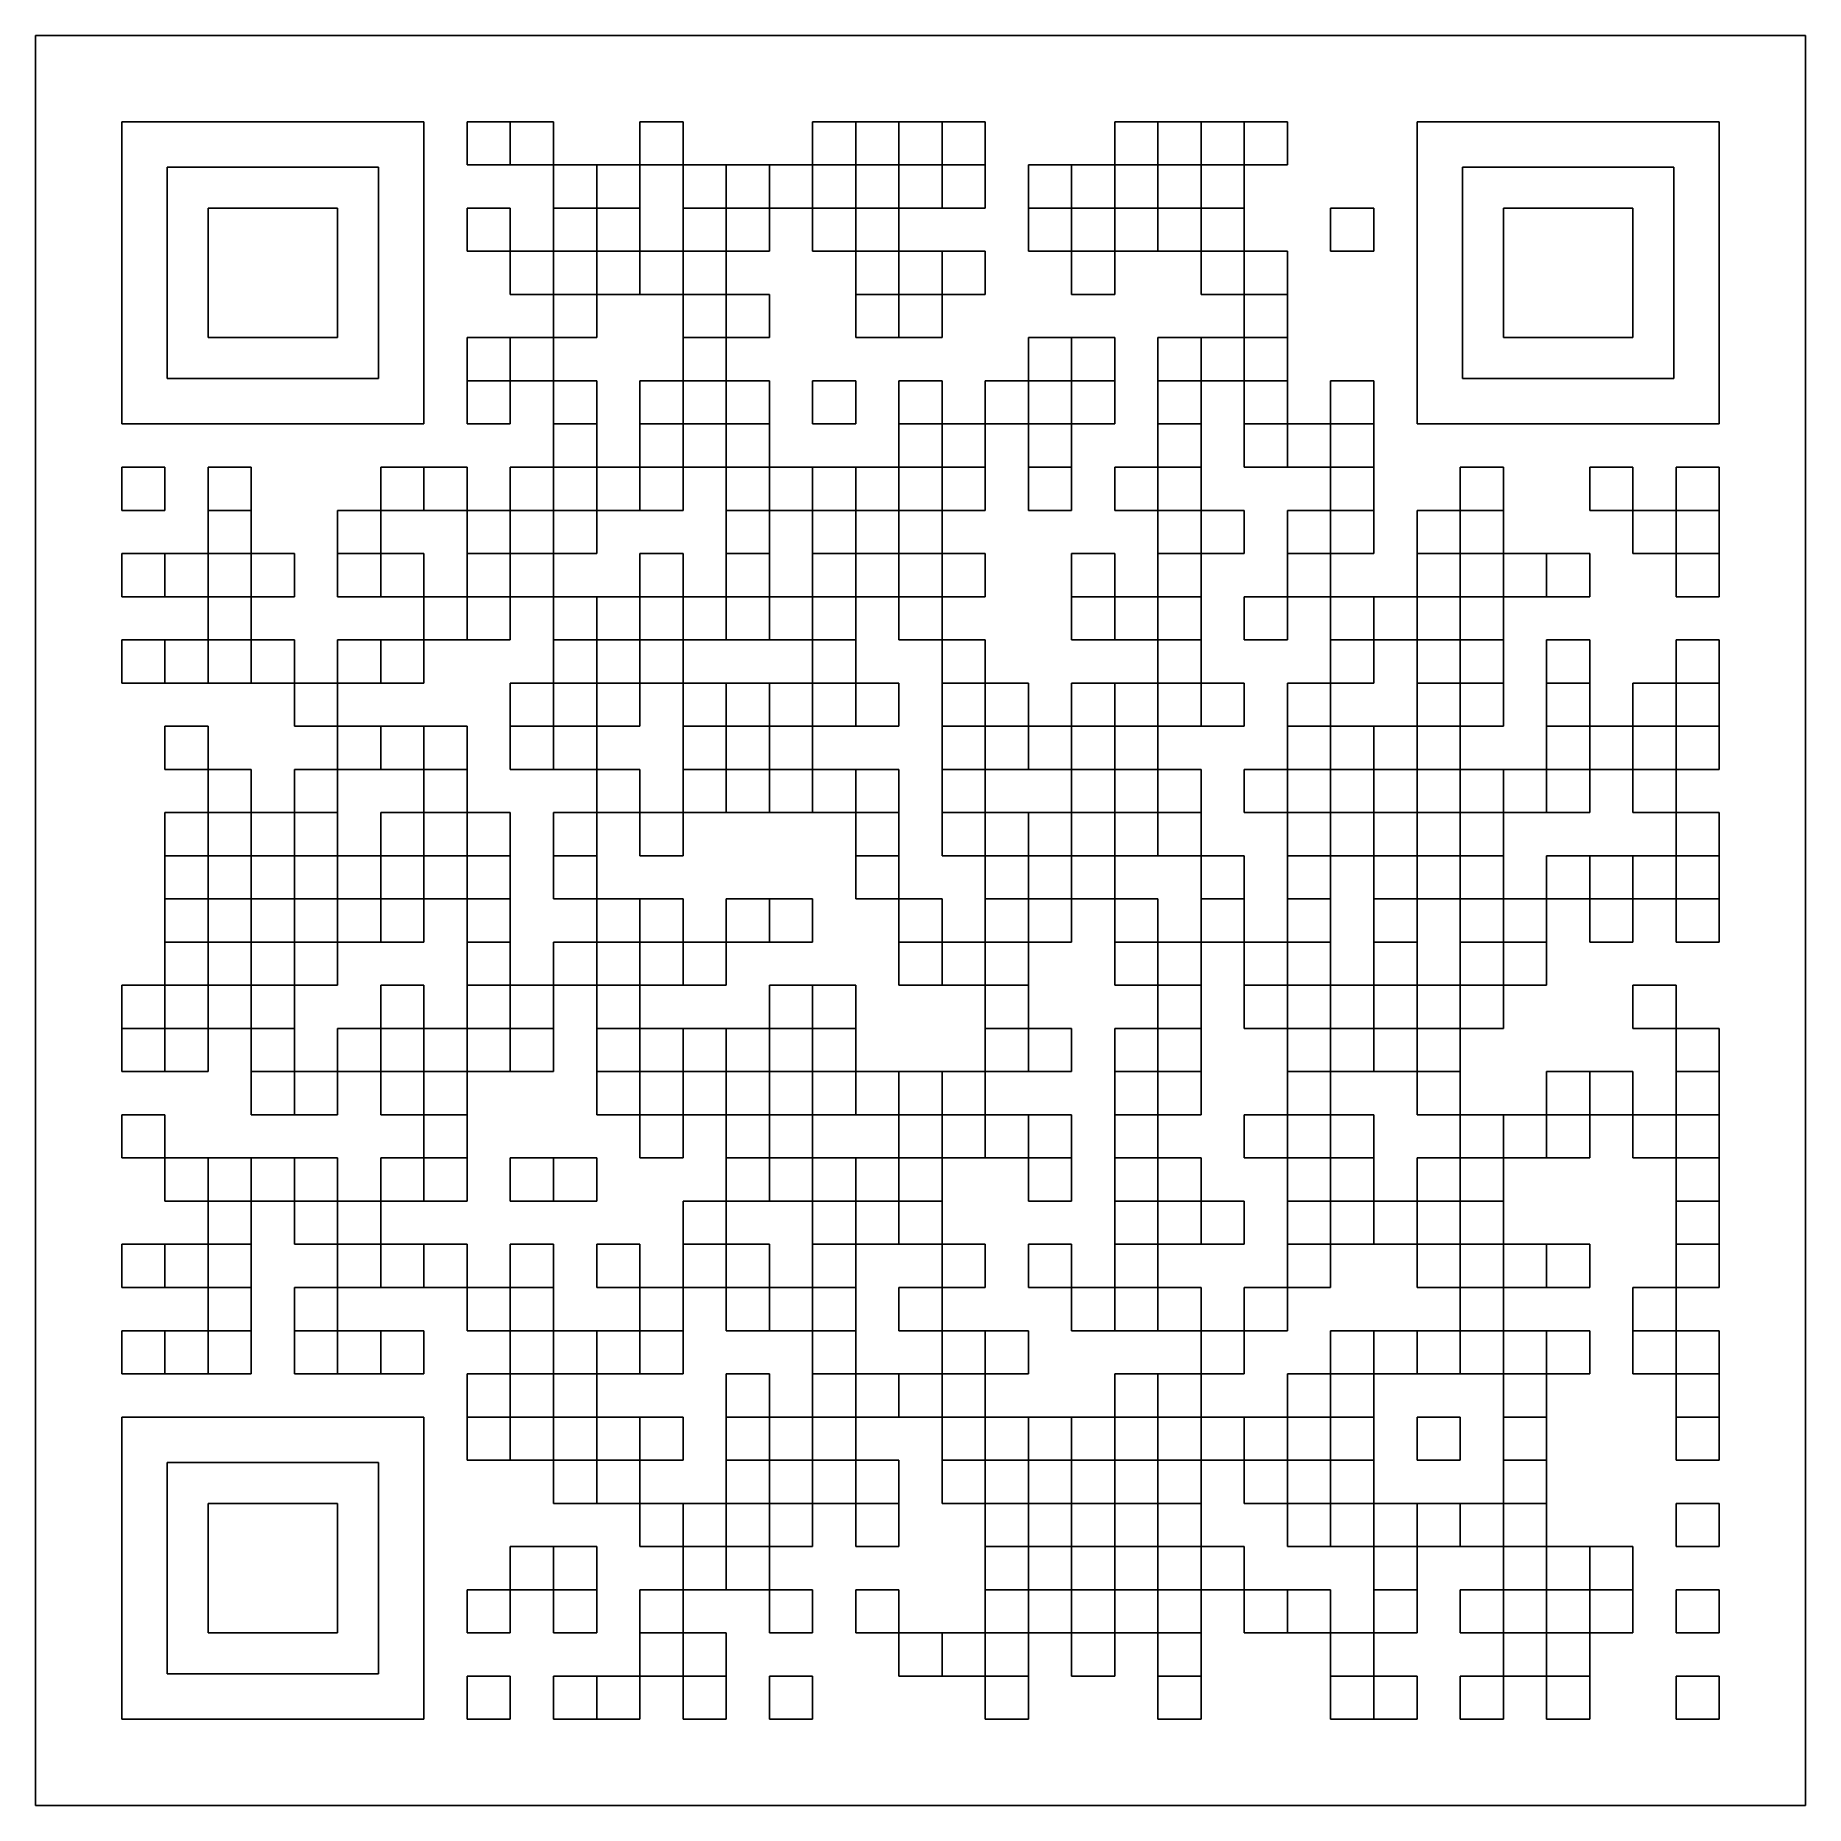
# Model space of a CAD drawing. Extents: x 0 to 304, y 0 to 304.
import ezdxf

# ---------------------------------------------------------------- set-up
doc = ezdxf.new("R2010")
doc.units = 0
doc.layers.get('0').update_dxf_attribs({"linetype": 'CONTINUOUS'})

msp = doc.modelspace()

# ---------------------------------------------------------------- linework, layer by layer
at = {"color": 7}
for p, q in [((303.742, 303.742), (0, 303.742)), ((0, 303.742), (0, 0)), ((303.742, 0), (303.742, 303.742)), ((0, 0), (303.742, 0))]:
    msp.add_line(p, q, dxfattribs=at)
at = {"color": 0}
for p, q in [((58.8959, 288.925), (14.8167, 288.925)), ((14.8167, 288.925), (14.8167, 237.067)), ((66.675, 288.925), (58.8959, 288.925)), ((66.675, 237.067), (66.675, 288.925)), ((74.0833, 288.925), (81.4917, 288.925)), ((74.0833, 281.517), (74.0833, 288.925)), ((81.4917, 288.925), (81.4917, 281.517)), ((81.4917, 288.925), (88.9, 288.925)), ((81.4917, 281.517), (81.4917, 288.925)), ((88.9, 288.925), (88.9, 281.517)), ((103.717, 288.925), (111.125, 288.925)), ((103.717, 281.517), (103.717, 288.925)), ((111.125, 288.925), (111.125, 281.517)), ((133.35, 288.925), (140.758, 288.925)), ((133.35, 281.517), (133.35, 288.925)), ((140.758, 288.925), (140.758, 281.517)), ((140.758, 288.925), (148.167, 288.925)), ((140.758, 281.517), (140.758, 288.925)), ((148.167, 288.925), (148.167, 281.517)), ((148.167, 288.925), (155.575, 288.925)), ((148.167, 281.517), (148.167, 288.925)), ((155.575, 288.925), (155.575, 281.517)), ((155.575, 288.925), (162.983, 288.925)), ((155.575, 281.517), (155.575, 288.925)), ((162.983, 288.925), (162.983, 281.517)), ((185.208, 288.925), (192.617, 288.925)), ((185.208, 281.517), (185.208, 288.925)), ((192.617, 288.925), (192.617, 281.517)), ((192.617, 288.925), (200.025, 288.925)), ((192.617, 281.517), (192.617, 288.925)), ((200.025, 288.925), (200.025, 281.517)), ((200.025, 288.925), (207.433, 288.925)), ((200.025, 281.517), (200.025, 288.925)), ((207.433, 288.925), (207.433, 281.517)), ((207.433, 288.925), (214.842, 288.925)), ((207.433, 281.517), (207.433, 288.925)), ((214.842, 288.925), (214.842, 281.517)), ((281.146, 288.925), (237.067, 288.925)), ((237.067, 288.925), (237.067, 237.067)), ((288.925, 288.925), (281.146, 288.925)), ((288.925, 237.067), (288.925, 288.925)), ((22.5957, 244.846), (22.5957, 281.146)), ((22.5957, 281.146), (58.8959, 281.146)), ((58.8959, 281.146), (58.8959, 244.846)), ((81.4917, 281.517), (74.0833, 281.517)), ((88.9, 281.517), (81.4917, 281.517)), ((88.9, 281.517), (96.3083, 281.517)), ((88.9, 274.108), (88.9, 281.517)), ((96.3083, 281.517), (96.3083, 274.108)), ((96.3083, 281.517), (103.717, 281.517)), ((96.3083, 274.108), (96.3083, 281.517)), ((111.125, 281.517), (103.717, 281.517)), ((103.717, 281.517), (103.717, 274.108)), ((111.125, 281.517), (118.533, 281.517)), ((111.125, 274.108), (111.125, 281.517)), ((118.533, 281.517), (118.533, 274.108)), ((118.533, 281.517), (125.942, 281.517)), ((118.533, 274.108), (118.533, 281.517)), ((125.942, 281.517), (125.942, 274.108)), ((125.942, 281.517), (133.35, 281.517)), ((125.942, 274.108), (125.942, 281.517)), ((140.758, 281.517), (133.35, 281.517)), ((133.35, 281.517), (133.35, 274.108)), ((133.35, 281.517), (140.758, 281.517)), ((133.35, 274.108), (133.35, 281.517)), ((148.167, 281.517), (140.758, 281.517)), ((140.758, 281.517), (140.758, 274.108)), ((155.575, 281.517), (148.167, 281.517)), ((148.167, 281.517), (155.575, 281.517)), ((148.167, 274.108), (148.167, 281.517)), ((162.983, 281.517), (155.575, 281.517)), ((155.575, 281.517), (155.575, 274.108)), ((155.575, 281.517), (162.983, 281.517)), ((155.575, 274.108), (155.575, 281.517)), ((162.983, 281.517), (162.983, 274.108)), ((170.392, 281.517), (177.8, 281.517)), ((170.392, 274.108), (170.392, 281.517)), ((177.8, 281.517), (177.8, 274.108)), ((177.8, 281.517), (185.208, 281.517)), ((177.8, 274.108), (177.8, 281.517)), ((192.617, 281.517), (185.208, 281.517)), ((185.208, 281.517), (185.208, 274.108)), ((200.025, 281.517), (192.617, 281.517)), ((192.617, 281.517), (200.025, 281.517)), ((192.617, 274.108), (192.617, 281.517)), ((207.433, 281.517), (200.025, 281.517)), ((200.025, 281.517), (200.025, 274.108)), ((200.025, 281.517), (207.433, 281.517)), ((200.025, 274.108), (200.025, 281.517)), ((214.842, 281.517), (207.433, 281.517)), ((207.433, 281.517), (207.433, 274.108)), ((244.846, 244.846), (244.846, 281.146)), ((244.846, 281.146), (281.146, 281.146)), ((281.146, 281.146), (281.146, 244.846)), ((29.6333, 274.108), (51.8583, 274.108)), ((29.6333, 251.883), (29.6333, 274.108)), ((51.8583, 274.108), (51.8583, 251.883)), ((74.0833, 274.108), (81.4917, 274.108)), ((74.0833, 266.7), (74.0833, 274.108)), ((81.4917, 274.108), (81.4917, 266.7)), ((96.3083, 274.108), (88.9, 274.108)), ((88.9, 274.108), (96.3083, 274.108)), ((88.9, 266.7), (88.9, 274.108)), ((103.717, 274.108), (96.3083, 274.108)), ((96.3083, 274.108), (96.3083, 266.7)), ((96.3083, 274.108), (103.717, 274.108)), ((96.3083, 266.7), (96.3083, 274.108)), ((103.717, 274.108), (103.717, 266.7)), ((118.533, 274.108), (111.125, 274.108)), ((111.125, 274.108), (118.533, 274.108)), ((111.125, 266.7), (111.125, 274.108)), ((125.942, 274.108), (118.533, 274.108)), ((118.533, 274.108), (118.533, 266.7)), ((118.533, 274.108), (125.942, 274.108)), ((118.533, 266.7), (118.533, 274.108)), ((133.35, 274.108), (125.942, 274.108)), ((125.942, 274.108), (125.942, 266.7)), ((140.758, 274.108), (133.35, 274.108)), ((133.35, 274.108), (140.758, 274.108)), ((133.35, 266.7), (133.35, 274.108)), ((140.758, 274.108), (140.758, 266.7)), ((140.758, 274.108), (148.167, 274.108)), ((140.758, 266.7), (140.758, 274.108)), ((155.575, 274.108), (148.167, 274.108)), ((148.167, 274.108), (148.167, 266.7)), ((162.983, 274.108), (155.575, 274.108)), ((177.8, 274.108), (170.392, 274.108)), ((170.392, 274.108), (177.8, 274.108)), ((170.392, 266.7), (170.392, 274.108)), ((185.208, 274.108), (177.8, 274.108)), ((177.8, 274.108), (177.8, 266.7)), ((177.8, 274.108), (185.208, 274.108)), ((177.8, 266.7), (177.8, 274.108)), ((185.208, 274.108), (185.208, 266.7)), ((185.208, 274.108), (192.617, 274.108)), ((185.208, 266.7), (185.208, 274.108)), ((200.025, 274.108), (192.617, 274.108)), ((192.617, 274.108), (192.617, 266.7)), ((192.617, 274.108), (200.025, 274.108)), ((192.617, 266.7), (192.617, 274.108)), ((207.433, 274.108), (200.025, 274.108)), ((200.025, 274.108), (200.025, 266.7)), ((200.025, 274.108), (207.433, 274.108)), ((200.025, 266.7), (200.025, 274.108)), ((207.433, 274.108), (207.433, 266.7)), ((222.25, 274.108), (229.658, 274.108)), ((222.25, 266.7), (222.25, 274.108)), ((229.658, 274.108), (229.658, 266.7)), ((251.883, 274.108), (274.108, 274.108)), ((251.883, 251.883), (251.883, 274.108)), ((274.108, 274.108), (274.108, 251.883)), ((81.4917, 266.7), (74.0833, 266.7)), ((81.4917, 266.7), (88.9, 266.7)), ((81.4917, 259.292), (81.4917, 266.7)), ((96.3083, 266.7), (88.9, 266.7)), ((88.9, 266.7), (88.9, 259.292)), ((88.9, 266.7), (96.3083, 266.7)), ((88.9, 259.292), (88.9, 266.7)), ((103.717, 266.7), (96.3083, 266.7)), ((96.3083, 266.7), (96.3083, 259.292)), ((96.3083, 266.7), (103.717, 266.7)), ((96.3083, 259.292), (96.3083, 266.7)), ((103.717, 266.7), (103.717, 259.292)), ((103.717, 266.7), (111.125, 266.7)), ((103.717, 259.292), (103.717, 266.7)), ((118.533, 266.7), (111.125, 266.7)), ((111.125, 266.7), (111.125, 259.292)), ((111.125, 266.7), (118.533, 266.7)), ((111.125, 259.292), (111.125, 266.7)), ((125.942, 266.7), (118.533, 266.7)), ((118.533, 266.7), (118.533, 259.292)), ((140.758, 266.7), (133.35, 266.7)), ((148.167, 266.7), (140.758, 266.7)), ((140.758, 266.7), (148.167, 266.7)), ((140.758, 259.292), (140.758, 266.7)), ((148.167, 266.7), (148.167, 259.292)), ((148.167, 266.7), (155.575, 266.7)), ((148.167, 259.292), (148.167, 266.7)), ((155.575, 266.7), (155.575, 259.292)), ((155.575, 266.7), (162.983, 266.7)), ((155.575, 259.292), (155.575, 266.7)), ((162.983, 266.7), (162.983, 259.292)), ((177.8, 266.7), (170.392, 266.7)), ((185.208, 266.7), (177.8, 266.7)), ((177.8, 266.7), (185.208, 266.7)), ((177.8, 259.292), (177.8, 266.7)), ((192.617, 266.7), (185.208, 266.7)), ((185.208, 266.7), (185.208, 259.292)), ((200.025, 266.7), (192.617, 266.7)), ((207.433, 266.7), (200.025, 266.7)), ((200.025, 266.7), (207.433, 266.7)), ((200.025, 259.292), (200.025, 266.7)), ((207.433, 266.7), (207.433, 259.292)), ((207.433, 266.7), (214.842, 266.7)), ((207.433, 259.292), (207.433, 266.7)), ((214.842, 266.7), (214.842, 259.292)), ((229.658, 266.7), (222.25, 266.7)), ((88.9, 259.292), (81.4917, 259.292)), ((96.3083, 259.292), (88.9, 259.292)), ((88.9, 259.292), (96.3083, 259.292)), ((88.9, 251.883), (88.9, 259.292)), ((103.717, 259.292), (96.3083, 259.292)), ((96.3083, 259.292), (96.3083, 251.883)), ((111.125, 259.292), (103.717, 259.292)), ((118.533, 259.292), (111.125, 259.292)), ((111.125, 259.292), (118.533, 259.292)), ((111.125, 251.883), (111.125, 259.292)), ((118.533, 259.292), (118.533, 251.883)), ((118.533, 259.292), (125.942, 259.292)), ((118.533, 251.883), (118.533, 259.292)), ((125.942, 259.292), (125.942, 251.883)), ((148.167, 259.292), (140.758, 259.292)), ((140.758, 259.292), (148.167, 259.292)), ((140.758, 251.883), (140.758, 259.292)), ((155.575, 259.292), (148.167, 259.292)), ((148.167, 259.292), (148.167, 251.883)), ((148.167, 259.292), (155.575, 259.292)), ((148.167, 251.883), (148.167, 259.292)), ((162.983, 259.292), (155.575, 259.292)), ((155.575, 259.292), (155.575, 251.883)), ((185.208, 259.292), (177.8, 259.292)), ((207.433, 259.292), (200.025, 259.292)), ((214.842, 259.292), (207.433, 259.292)), ((207.433, 259.292), (214.842, 259.292)), ((207.433, 251.883), (207.433, 259.292)), ((214.842, 259.292), (214.842, 251.883)), ((51.8583, 251.883), (29.6333, 251.883)), ((74.0833, 251.883), (81.4917, 251.883)), ((74.0833, 244.475), (74.0833, 251.883)), ((81.4917, 251.883), (81.4917, 244.475)), ((81.4917, 251.883), (88.9, 251.883)), ((81.4917, 244.475), (81.4917, 251.883)), ((96.3083, 251.883), (88.9, 251.883)), ((88.9, 251.883), (88.9, 244.475)), ((118.533, 251.883), (111.125, 251.883)), ((111.125, 251.883), (118.533, 251.883)), ((111.125, 244.475), (111.125, 251.883)), ((125.942, 251.883), (118.533, 251.883)), ((118.533, 251.883), (118.533, 244.475)), ((148.167, 251.883), (140.758, 251.883)), ((155.575, 251.883), (148.167, 251.883)), ((170.392, 251.883), (177.8, 251.883)), ((170.392, 244.475), (170.392, 251.883)), ((177.8, 251.883), (177.8, 244.475)), ((177.8, 251.883), (185.208, 251.883)), ((177.8, 244.475), (177.8, 251.883)), ((185.208, 251.883), (185.208, 244.475)), ((192.617, 251.883), (200.025, 251.883)), ((192.617, 244.475), (192.617, 251.883)), ((200.025, 251.883), (200.025, 244.475)), ((200.025, 251.883), (207.433, 251.883)), ((200.025, 244.475), (200.025, 251.883)), ((214.842, 251.883), (207.433, 251.883)), ((207.433, 251.883), (207.433, 244.475)), ((207.433, 251.883), (214.842, 251.883)), ((207.433, 244.475), (207.433, 251.883)), ((214.842, 251.883), (214.842, 244.475)), ((274.108, 251.883), (251.883, 251.883)), ((58.8959, 244.846), (22.5957, 244.846)), ((81.4917, 244.475), (74.0833, 244.475)), ((74.0833, 244.475), (81.4917, 244.475)), ((74.0833, 237.067), (74.0833, 244.475)), ((88.9, 244.475), (81.4917, 244.475)), ((81.4917, 244.475), (81.4917, 237.067)), ((88.9, 244.475), (96.3083, 244.475)), ((88.9, 237.067), (88.9, 244.475)), ((96.3083, 244.475), (96.3083, 237.067)), ((103.717, 244.475), (111.125, 244.475)), ((103.717, 237.067), (103.717, 244.475)), ((118.533, 244.475), (111.125, 244.475)), ((111.125, 244.475), (111.125, 237.067)), ((118.533, 244.475), (125.942, 244.475)), ((118.533, 237.067), (118.533, 244.475)), ((125.942, 244.475), (125.942, 237.067)), ((133.35, 244.475), (140.758, 244.475)), ((133.35, 237.067), (133.35, 244.475)), ((140.758, 244.475), (140.758, 237.067)), ((148.167, 244.475), (155.575, 244.475)), ((148.167, 237.067), (148.167, 244.475)), ((155.575, 244.475), (155.575, 237.067)), ((162.983, 244.475), (170.392, 244.475)), ((162.983, 237.067), (162.983, 244.475)), ((177.8, 244.475), (170.392, 244.475)), ((170.392, 244.475), (170.392, 237.067)), ((185.208, 244.475), (177.8, 244.475)), ((177.8, 244.475), (185.208, 244.475)), ((177.8, 237.067), (177.8, 244.475)), ((185.208, 244.475), (185.208, 237.067)), ((200.025, 244.475), (192.617, 244.475)), ((192.617, 244.475), (200.025, 244.475)), ((192.617, 237.067), (192.617, 244.475)), ((207.433, 244.475), (200.025, 244.475)), ((200.025, 244.475), (200.025, 237.067)), ((214.842, 244.475), (207.433, 244.475)), ((207.433, 244.475), (214.842, 244.475)), ((207.433, 237.067), (207.433, 244.475)), ((214.842, 244.475), (214.842, 237.067)), ((222.25, 244.475), (229.658, 244.475)), ((222.25, 237.067), (222.25, 244.475)), ((229.658, 244.475), (229.658, 237.067)), ((281.146, 244.846), (244.846, 244.846)), ((14.8167, 237.067), (66.675, 237.067)), ((81.4917, 237.067), (74.0833, 237.067)), ((96.3083, 237.067), (88.9, 237.067)), ((88.9, 237.067), (96.3083, 237.067)), ((88.9, 229.658), (88.9, 237.067)), ((96.3083, 237.067), (96.3083, 229.658)), ((111.125, 237.067), (103.717, 237.067)), ((103.717, 237.067), (111.125, 237.067)), ((103.717, 229.658), (103.717, 237.067)), ((111.125, 237.067), (111.125, 229.658)), ((111.125, 237.067), (118.533, 237.067)), ((111.125, 229.658), (111.125, 237.067)), ((125.942, 237.067), (118.533, 237.067)), ((118.533, 237.067), (118.533, 229.658)), ((118.533, 237.067), (125.942, 237.067)), ((118.533, 229.658), (118.533, 237.067)), ((125.942, 237.067), (125.942, 229.658)), ((140.758, 237.067), (133.35, 237.067)), ((155.575, 237.067), (148.167, 237.067)), ((148.167, 237.067), (155.575, 237.067)), ((148.167, 229.658), (148.167, 237.067)), ((155.575, 237.067), (155.575, 229.658)), ((155.575, 237.067), (162.983, 237.067)), ((155.575, 229.658), (155.575, 237.067)), ((170.392, 237.067), (162.983, 237.067)), ((162.983, 237.067), (162.983, 229.658)), ((170.392, 237.067), (177.8, 237.067)), ((170.392, 229.658), (170.392, 237.067)), ((185.208, 237.067), (177.8, 237.067)), ((177.8, 237.067), (177.8, 229.658)), ((200.025, 237.067), (192.617, 237.067)), ((192.617, 237.067), (200.025, 237.067)), ((192.617, 229.658), (192.617, 237.067)), ((200.025, 237.067), (200.025, 229.658)), ((214.842, 237.067), (207.433, 237.067)), ((207.433, 237.067), (214.842, 237.067)), ((207.433, 229.658), (207.433, 237.067)), ((214.842, 237.067), (214.842, 229.658)), ((214.842, 237.067), (222.25, 237.067)), ((214.842, 229.658), (214.842, 237.067)), ((229.658, 237.067), (222.25, 237.067)), ((222.25, 237.067), (222.25, 229.658)), ((222.25, 237.067), (229.658, 237.067)), ((222.25, 229.658), (222.25, 237.067)), ((229.658, 237.067), (229.658, 229.658)), ((237.067, 237.067), (288.925, 237.067)), ((14.8167, 229.658), (22.225, 229.658)), ((14.8167, 222.25), (14.8167, 229.658)), ((22.225, 229.658), (22.225, 222.25)), ((29.6333, 229.658), (37.0417, 229.658)), ((29.6333, 222.25), (29.6333, 229.658)), ((37.0417, 229.658), (37.0417, 222.25)), ((59.2667, 229.658), (66.675, 229.658)), ((59.2667, 222.25), (59.2667, 229.658)), ((66.675, 229.658), (66.675, 222.25)), ((66.675, 229.658), (74.0833, 229.658)), ((66.675, 222.25), (66.675, 229.658)), ((74.0833, 229.658), (74.0833, 222.25)), ((81.4917, 229.658), (88.9, 229.658)), ((81.4917, 222.25), (81.4917, 229.658)), ((96.3083, 229.658), (88.9, 229.658)), ((88.9, 229.658), (88.9, 222.25)), ((88.9, 229.658), (96.3083, 229.658)), ((88.9, 222.25), (88.9, 229.658)), ((96.3083, 229.658), (96.3083, 222.25)), ((96.3083, 229.658), (103.717, 229.658)), ((96.3083, 222.25), (96.3083, 229.658)), ((111.125, 229.658), (103.717, 229.658)), ((103.717, 229.658), (103.717, 222.25)), ((103.717, 229.658), (111.125, 229.658)), ((103.717, 222.25), (103.717, 229.658)), ((118.533, 229.658), (111.125, 229.658)), ((111.125, 229.658), (111.125, 222.25)), ((125.942, 229.658), (118.533, 229.658)), ((118.533, 229.658), (125.942, 229.658)), ((118.533, 222.25), (118.533, 229.658)), ((125.942, 229.658), (125.942, 222.25)), ((125.942, 229.658), (133.35, 229.658)), ((125.942, 222.25), (125.942, 229.658)), ((133.35, 229.658), (133.35, 222.25)), ((133.35, 229.658), (140.758, 229.658)), ((133.35, 222.25), (133.35, 229.658)), ((140.758, 229.658), (140.758, 222.25)), ((140.758, 229.658), (148.167, 229.658)), ((140.758, 222.25), (140.758, 229.658)), ((155.575, 229.658), (148.167, 229.658)), ((148.167, 229.658), (148.167, 222.25)), ((148.167, 229.658), (155.575, 229.658)), ((148.167, 222.25), (148.167, 229.658)), ((162.983, 229.658), (155.575, 229.658)), ((155.575, 229.658), (155.575, 222.25)), ((155.575, 229.658), (162.983, 229.658)), ((155.575, 222.25), (155.575, 229.658)), ((162.983, 229.658), (162.983, 222.25)), ((177.8, 229.658), (170.392, 229.658)), ((170.392, 229.658), (177.8, 229.658)), ((170.392, 222.25), (170.392, 229.658)), ((177.8, 229.658), (177.8, 222.25)), ((185.208, 229.658), (192.617, 229.658)), ((185.208, 222.25), (185.208, 229.658)), ((200.025, 229.658), (192.617, 229.658)), ((192.617, 229.658), (192.617, 222.25)), ((192.617, 229.658), (200.025, 229.658)), ((192.617, 222.25), (192.617, 229.658)), ((200.025, 229.658), (200.025, 222.25)), ((214.842, 229.658), (207.433, 229.658)), ((222.25, 229.658), (214.842, 229.658)), ((229.658, 229.658), (222.25, 229.658)), ((222.25, 229.658), (229.658, 229.658)), ((222.25, 222.25), (222.25, 229.658)), ((229.658, 229.658), (229.658, 222.25)), ((244.475, 229.658), (251.883, 229.658)), ((244.475, 222.25), (244.475, 229.658)), ((251.883, 229.658), (251.883, 222.25)), ((266.7, 229.658), (274.108, 229.658)), ((266.7, 222.25), (266.7, 229.658)), ((274.108, 229.658), (274.108, 222.25)), ((281.517, 229.658), (288.925, 229.658)), ((281.517, 222.25), (281.517, 229.658)), ((288.925, 229.658), (288.925, 222.25)), ((22.225, 222.25), (14.8167, 222.25)), ((37.0417, 222.25), (29.6333, 222.25)), ((29.6333, 222.25), (37.0417, 222.25)), ((29.6333, 214.842), (29.6333, 222.25)), ((37.0417, 222.25), (37.0417, 214.842)), ((51.8583, 222.25), (59.2667, 222.25)), ((51.8583, 214.842), (51.8583, 222.25)), ((66.675, 222.25), (59.2667, 222.25)), ((59.2667, 222.25), (59.2667, 214.842)), ((74.0833, 222.25), (66.675, 222.25)), ((74.0833, 222.25), (81.4917, 222.25)), ((74.0833, 214.842), (74.0833, 222.25)), ((88.9, 222.25), (81.4917, 222.25)), ((81.4917, 222.25), (81.4917, 214.842)), ((81.4917, 222.25), (88.9, 222.25)), ((81.4917, 214.842), (81.4917, 222.25)), ((96.3083, 222.25), (88.9, 222.25)), ((88.9, 222.25), (88.9, 214.842)), ((88.9, 222.25), (96.3083, 222.25)), ((88.9, 214.842), (88.9, 222.25)), ((103.717, 222.25), (96.3083, 222.25)), ((96.3083, 222.25), (96.3083, 214.842)), ((111.125, 222.25), (103.717, 222.25)), ((125.942, 222.25), (118.533, 222.25)), ((118.533, 222.25), (125.942, 222.25)), ((118.533, 214.842), (118.533, 222.25)), ((133.35, 222.25), (125.942, 222.25)), ((125.942, 222.25), (125.942, 214.842)), ((140.758, 222.25), (133.35, 222.25)), ((133.35, 222.25), (140.758, 222.25)), ((133.35, 214.842), (133.35, 222.25)), ((148.167, 222.25), (140.758, 222.25)), ((140.758, 222.25), (140.758, 214.842)), ((155.575, 222.25), (148.167, 222.25)), ((148.167, 222.25), (155.575, 222.25)), ((148.167, 214.842), (148.167, 222.25)), ((162.983, 222.25), (155.575, 222.25)), ((155.575, 222.25), (155.575, 214.842)), ((177.8, 222.25), (170.392, 222.25)), ((192.617, 222.25), (185.208, 222.25)), ((200.025, 222.25), (192.617, 222.25)), ((192.617, 222.25), (200.025, 222.25)), ((192.617, 214.842), (192.617, 222.25)), ((200.025, 222.25), (200.025, 214.842)), ((200.025, 222.25), (207.433, 222.25)), ((200.025, 214.842), (200.025, 222.25)), ((207.433, 222.25), (207.433, 214.842)), ((214.842, 222.25), (222.25, 222.25)), ((214.842, 214.842), (214.842, 222.25)), ((229.658, 222.25), (222.25, 222.25)), ((222.25, 222.25), (222.25, 214.842)), ((222.25, 222.25), (229.658, 222.25)), ((222.25, 214.842), (222.25, 222.25)), ((229.658, 222.25), (229.658, 214.842)), ((237.067, 222.25), (244.475, 222.25)), ((237.067, 214.842), (237.067, 222.25)), ((251.883, 222.25), (244.475, 222.25)), ((244.475, 222.25), (244.475, 214.842)), ((244.475, 222.25), (251.883, 222.25)), ((244.475, 214.842), (244.475, 222.25)), ((251.883, 222.25), (251.883, 214.842)), ((274.108, 222.25), (266.7, 222.25)), ((274.108, 222.25), (281.517, 222.25)), ((274.108, 214.842), (274.108, 222.25)), ((288.925, 222.25), (281.517, 222.25)), ((281.517, 222.25), (281.517, 214.842)), ((281.517, 222.25), (288.925, 222.25)), ((281.517, 214.842), (281.517, 222.25)), ((288.925, 222.25), (288.925, 214.842)), ((14.8167, 214.842), (22.225, 214.842)), ((14.8167, 207.433), (14.8167, 214.842)), ((22.225, 214.842), (22.225, 207.433)), ((22.225, 214.842), (29.6333, 214.842)), ((22.225, 207.433), (22.225, 214.842)), ((37.0417, 214.842), (29.6333, 214.842)), ((29.6333, 214.842), (29.6333, 207.433)), ((29.6333, 214.842), (37.0417, 214.842)), ((29.6333, 207.433), (29.6333, 214.842)), ((37.0417, 214.842), (37.0417, 207.433)), ((37.0417, 214.842), (44.45, 214.842)), ((37.0417, 207.433), (37.0417, 214.842)), ((44.45, 214.842), (44.45, 207.433)), ((59.2667, 214.842), (51.8583, 214.842)), ((51.8583, 214.842), (59.2667, 214.842)), ((51.8583, 207.433), (51.8583, 214.842)), ((59.2667, 214.842), (59.2667, 207.433)), ((59.2667, 214.842), (66.675, 214.842)), ((59.2667, 207.433), (59.2667, 214.842)), ((66.675, 214.842), (66.675, 207.433)), ((81.4917, 214.842), (74.0833, 214.842)), ((74.0833, 214.842), (81.4917, 214.842)), ((74.0833, 207.433), (74.0833, 214.842)), ((88.9, 214.842), (81.4917, 214.842)), ((81.4917, 214.842), (81.4917, 207.433)), ((81.4917, 214.842), (88.9, 214.842)), ((81.4917, 207.433), (81.4917, 214.842)), ((96.3083, 214.842), (88.9, 214.842)), ((88.9, 214.842), (88.9, 207.433)), ((103.717, 214.842), (111.125, 214.842)), ((103.717, 207.433), (103.717, 214.842)), ((111.125, 214.842), (111.125, 207.433)), ((125.942, 214.842), (118.533, 214.842)), ((118.533, 214.842), (125.942, 214.842)), ((118.533, 207.433), (118.533, 214.842)), ((125.942, 214.842), (125.942, 207.433)), ((140.758, 214.842), (133.35, 214.842)), ((133.35, 214.842), (140.758, 214.842)), ((133.35, 207.433), (133.35, 214.842)), ((140.758, 214.842), (140.758, 207.433)), ((140.758, 214.842), (148.167, 214.842)), ((140.758, 207.433), (140.758, 214.842)), ((155.575, 214.842), (148.167, 214.842)), ((148.167, 214.842), (148.167, 207.433)), ((148.167, 214.842), (155.575, 214.842)), ((148.167, 207.433), (148.167, 214.842)), ((155.575, 214.842), (155.575, 207.433)), ((155.575, 214.842), (162.983, 214.842)), ((155.575, 207.433), (155.575, 214.842)), ((162.983, 214.842), (162.983, 207.433)), ((177.8, 214.842), (185.208, 214.842)), ((177.8, 207.433), (177.8, 214.842)), ((185.208, 214.842), (185.208, 207.433)), ((200.025, 214.842), (192.617, 214.842)), ((192.617, 214.842), (200.025, 214.842)), ((192.617, 207.433), (192.617, 214.842)), ((207.433, 214.842), (200.025, 214.842)), ((200.025, 214.842), (200.025, 207.433)), ((222.25, 214.842), (214.842, 214.842)), ((214.842, 214.842), (222.25, 214.842)), ((214.842, 207.433), (214.842, 214.842)), ((229.658, 214.842), (222.25, 214.842)), ((222.25, 214.842), (222.25, 207.433)), ((244.475, 214.842), (237.067, 214.842)), ((237.067, 214.842), (244.475, 214.842)), ((237.067, 207.433), (237.067, 214.842)), ((251.883, 214.842), (244.475, 214.842)), ((244.475, 214.842), (244.475, 207.433)), ((251.883, 214.842), (259.292, 214.842)), ((251.883, 207.433), (251.883, 214.842)), ((259.292, 214.842), (259.292, 207.433)), ((259.292, 214.842), (266.7, 214.842)), ((259.292, 207.433), (259.292, 214.842)), ((266.7, 214.842), (266.7, 207.433)), ((281.517, 214.842), (274.108, 214.842)), ((288.925, 214.842), (281.517, 214.842)), ((281.517, 214.842), (288.925, 214.842)), ((281.517, 207.433), (281.517, 214.842)), ((288.925, 214.842), (288.925, 207.433)), ((22.225, 207.433), (14.8167, 207.433)), ((29.6333, 207.433), (22.225, 207.433)), ((37.0417, 207.433), (29.6333, 207.433)), ((29.6333, 207.433), (37.0417, 207.433)), ((29.6333, 200.025), (29.6333, 207.433)), ((44.45, 207.433), (37.0417, 207.433)), ((37.0417, 207.433), (37.0417, 200.025)), ((59.2667, 207.433), (51.8583, 207.433)), ((66.675, 207.433), (59.2667, 207.433)), ((66.675, 207.433), (74.0833, 207.433)), ((66.675, 200.025), (66.675, 207.433)), ((81.4917, 207.433), (74.0833, 207.433)), ((74.0833, 207.433), (74.0833, 200.025)), ((74.0833, 207.433), (81.4917, 207.433)), ((74.0833, 200.025), (74.0833, 207.433)), ((88.9, 207.433), (81.4917, 207.433)), ((81.4917, 207.433), (81.4917, 200.025)), ((88.9, 207.433), (96.3083, 207.433)), ((88.9, 200.025), (88.9, 207.433)), ((96.3083, 207.433), (96.3083, 200.025)), ((96.3083, 207.433), (103.717, 207.433)), ((96.3083, 200.025), (96.3083, 207.433)), ((111.125, 207.433), (103.717, 207.433)), ((103.717, 207.433), (103.717, 200.025)), ((111.125, 207.433), (118.533, 207.433)), ((111.125, 200.025), (111.125, 207.433)), ((125.942, 207.433), (118.533, 207.433)), ((118.533, 207.433), (118.533, 200.025)), ((118.533, 207.433), (125.942, 207.433)), ((118.533, 200.025), (118.533, 207.433)), ((125.942, 207.433), (125.942, 200.025)), ((125.942, 207.433), (133.35, 207.433)), ((125.942, 200.025), (125.942, 207.433)), ((140.758, 207.433), (133.35, 207.433)), ((133.35, 207.433), (133.35, 200.025)), ((133.35, 207.433), (140.758, 207.433)), ((133.35, 200.025), (133.35, 207.433)), ((148.167, 207.433), (140.758, 207.433)), ((140.758, 207.433), (140.758, 200.025)), ((155.575, 207.433), (148.167, 207.433)), ((148.167, 207.433), (155.575, 207.433)), ((148.167, 200.025), (148.167, 207.433)), ((162.983, 207.433), (155.575, 207.433)), ((155.575, 207.433), (155.575, 200.025)), ((185.208, 207.433), (177.8, 207.433)), ((177.8, 207.433), (185.208, 207.433)), ((177.8, 200.025), (177.8, 207.433)), ((185.208, 207.433), (185.208, 200.025)), ((185.208, 207.433), (192.617, 207.433)), ((185.208, 200.025), (185.208, 207.433)), ((200.025, 207.433), (192.617, 207.433)), ((192.617, 207.433), (192.617, 200.025)), ((192.617, 207.433), (200.025, 207.433)), ((192.617, 200.025), (192.617, 207.433)), ((200.025, 207.433), (200.025, 200.025)), ((207.433, 207.433), (214.842, 207.433)), ((207.433, 200.025), (207.433, 207.433)), ((222.25, 207.433), (214.842, 207.433)), ((214.842, 207.433), (214.842, 200.025)), ((222.25, 207.433), (229.658, 207.433)), ((222.25, 200.025), (222.25, 207.433)), ((229.658, 207.433), (229.658, 200.025)), ((229.658, 207.433), (237.067, 207.433)), ((229.658, 200.025), (229.658, 207.433)), ((244.475, 207.433), (237.067, 207.433)), ((237.067, 207.433), (237.067, 200.025)), ((237.067, 207.433), (244.475, 207.433)), ((237.067, 200.025), (237.067, 207.433)), ((244.475, 207.433), (244.475, 200.025)), ((244.475, 207.433), (251.883, 207.433)), ((244.475, 200.025), (244.475, 207.433)), ((259.292, 207.433), (251.883, 207.433)), ((251.883, 207.433), (251.883, 200.025)), ((266.7, 207.433), (259.292, 207.433)), ((288.925, 207.433), (281.517, 207.433)), ((14.8167, 200.025), (22.225, 200.025)), ((14.8167, 192.617), (14.8167, 200.025)), ((22.225, 200.025), (22.225, 192.617)), ((22.225, 200.025), (29.6333, 200.025)), ((22.225, 192.617), (22.225, 200.025)), ((37.0417, 200.025), (29.6333, 200.025)), ((29.6333, 200.025), (29.6333, 192.617)), ((29.6333, 200.025), (37.0417, 200.025)), ((29.6333, 192.617), (29.6333, 200.025)), ((37.0417, 200.025), (37.0417, 192.617)), ((37.0417, 200.025), (44.45, 200.025)), ((37.0417, 192.617), (37.0417, 200.025)), ((44.45, 200.025), (44.45, 192.617)), ((51.8583, 200.025), (59.2667, 200.025)), ((51.8583, 192.617), (51.8583, 200.025)), ((59.2667, 200.025), (59.2667, 192.617)), ((59.2667, 200.025), (66.675, 200.025)), ((59.2667, 192.617), (59.2667, 200.025)), ((74.0833, 200.025), (66.675, 200.025)), ((66.675, 200.025), (66.675, 192.617)), ((81.4917, 200.025), (74.0833, 200.025)), ((96.3083, 200.025), (88.9, 200.025)), ((88.9, 200.025), (96.3083, 200.025)), ((88.9, 192.617), (88.9, 200.025)), ((103.717, 200.025), (96.3083, 200.025)), ((96.3083, 200.025), (96.3083, 192.617)), ((103.717, 200.025), (111.125, 200.025)), ((103.717, 192.617), (103.717, 200.025)), ((118.533, 200.025), (111.125, 200.025)), ((111.125, 200.025), (111.125, 192.617)), ((125.942, 200.025), (118.533, 200.025)), ((133.35, 200.025), (125.942, 200.025)), ((140.758, 200.025), (133.35, 200.025)), ((133.35, 200.025), (140.758, 200.025)), ((133.35, 192.617), (133.35, 200.025)), ((140.758, 200.025), (140.758, 192.617)), ((155.575, 200.025), (148.167, 200.025)), ((155.575, 200.025), (162.983, 200.025)), ((155.575, 192.617), (155.575, 200.025)), ((162.983, 200.025), (162.983, 192.617)), ((185.208, 200.025), (177.8, 200.025)), ((192.617, 200.025), (185.208, 200.025)), ((200.025, 200.025), (192.617, 200.025)), ((192.617, 200.025), (200.025, 200.025)), ((192.617, 192.617), (192.617, 200.025)), ((200.025, 200.025), (200.025, 192.617)), ((214.842, 200.025), (207.433, 200.025)), ((229.658, 200.025), (222.25, 200.025)), ((222.25, 200.025), (229.658, 200.025)), ((222.25, 192.617), (222.25, 200.025)), ((237.067, 200.025), (229.658, 200.025)), ((229.658, 200.025), (229.658, 192.617)), ((244.475, 200.025), (237.067, 200.025)), ((237.067, 200.025), (244.475, 200.025)), ((237.067, 192.617), (237.067, 200.025)), ((251.883, 200.025), (244.475, 200.025)), ((244.475, 200.025), (244.475, 192.617)), ((244.475, 200.025), (251.883, 200.025)), ((244.475, 192.617), (244.475, 200.025)), ((251.883, 200.025), (251.883, 192.617)), ((259.292, 200.025), (266.7, 200.025)), ((259.292, 192.617), (259.292, 200.025)), ((266.7, 200.025), (266.7, 192.617)), ((281.517, 200.025), (288.925, 200.025)), ((281.517, 192.617), (281.517, 200.025)), ((288.925, 200.025), (288.925, 192.617)), ((22.225, 192.617), (14.8167, 192.617)), ((29.6333, 192.617), (22.225, 192.617)), ((37.0417, 192.617), (29.6333, 192.617)), ((44.45, 192.617), (37.0417, 192.617)), ((44.45, 192.617), (51.8583, 192.617)), ((44.45, 185.208), (44.45, 192.617)), ((59.2667, 192.617), (51.8583, 192.617)), ((51.8583, 192.617), (51.8583, 185.208)), ((66.675, 192.617), (59.2667, 192.617)), ((81.4917, 192.617), (88.9, 192.617)), ((81.4917, 185.208), (81.4917, 192.617)), ((96.3083, 192.617), (88.9, 192.617)), ((88.9, 192.617), (88.9, 185.208)), ((88.9, 192.617), (96.3083, 192.617)), ((88.9, 185.208), (88.9, 192.617)), ((96.3083, 192.617), (96.3083, 185.208)), ((96.3083, 192.617), (103.717, 192.617)), ((96.3083, 185.208), (96.3083, 192.617)), ((111.125, 192.617), (103.717, 192.617)), ((103.717, 192.617), (103.717, 185.208)), ((111.125, 192.617), (118.533, 192.617)), ((111.125, 185.208), (111.125, 192.617)), ((118.533, 192.617), (118.533, 185.208)), ((118.533, 192.617), (125.942, 192.617)), ((118.533, 185.208), (118.533, 192.617)), ((125.942, 192.617), (125.942, 185.208)), ((125.942, 192.617), (133.35, 192.617)), ((125.942, 185.208), (125.942, 192.617)), ((140.758, 192.617), (133.35, 192.617)), ((133.35, 192.617), (133.35, 185.208)), ((133.35, 192.617), (140.758, 192.617)), ((133.35, 185.208), (133.35, 192.617)), ((140.758, 192.617), (140.758, 185.208)), ((140.758, 192.617), (148.167, 192.617)), ((140.758, 185.208), (140.758, 192.617)), ((148.167, 192.617), (148.167, 185.208)), ((162.983, 192.617), (155.575, 192.617)), ((155.575, 192.617), (162.983, 192.617)), ((155.575, 185.208), (155.575, 192.617)), ((162.983, 192.617), (162.983, 185.208)), ((162.983, 192.617), (170.392, 192.617)), ((162.983, 185.208), (162.983, 192.617)), ((170.392, 192.617), (170.392, 185.208)), ((177.8, 192.617), (185.208, 192.617)), ((177.8, 185.208), (177.8, 192.617)), ((185.208, 192.617), (185.208, 185.208)), ((185.208, 192.617), (192.617, 192.617)), ((185.208, 185.208), (185.208, 192.617)), ((200.025, 192.617), (192.617, 192.617)), ((192.617, 192.617), (192.617, 185.208)), ((192.617, 192.617), (200.025, 192.617)), ((192.617, 185.208), (192.617, 192.617)), ((200.025, 192.617), (200.025, 185.208)), ((200.025, 192.617), (207.433, 192.617)), ((200.025, 185.208), (200.025, 192.617)), ((207.433, 192.617), (207.433, 185.208)), ((214.842, 192.617), (222.25, 192.617)), ((214.842, 185.208), (214.842, 192.617)), ((229.658, 192.617), (222.25, 192.617)), ((222.25, 192.617), (222.25, 185.208)), ((244.475, 192.617), (237.067, 192.617)), ((237.067, 192.617), (244.475, 192.617)), ((237.067, 185.208), (237.067, 192.617)), ((251.883, 192.617), (244.475, 192.617)), ((244.475, 192.617), (244.475, 185.208)), ((244.475, 192.617), (251.883, 192.617)), ((244.475, 185.208), (244.475, 192.617)), ((251.883, 192.617), (251.883, 185.208)), ((266.7, 192.617), (259.292, 192.617)), ((259.292, 192.617), (266.7, 192.617)), ((259.292, 185.208), (259.292, 192.617)), ((266.7, 192.617), (266.7, 185.208)), ((274.108, 192.617), (281.517, 192.617)), ((274.108, 185.208), (274.108, 192.617)), ((288.925, 192.617), (281.517, 192.617)), ((281.517, 192.617), (281.517, 185.208)), ((281.517, 192.617), (288.925, 192.617)), ((281.517, 185.208), (281.517, 192.617)), ((288.925, 192.617), (288.925, 185.208)), ((22.225, 185.208), (29.6333, 185.208)), ((22.225, 177.8), (22.225, 185.208)), ((29.6333, 185.208), (29.6333, 177.8)), ((51.8583, 185.208), (44.45, 185.208)), ((51.8583, 185.208), (59.2667, 185.208)), ((51.8583, 177.8), (51.8583, 185.208)), ((59.2667, 185.208), (59.2667, 177.8)), ((59.2667, 185.208), (66.675, 185.208)), ((59.2667, 177.8), (59.2667, 185.208)), ((66.675, 185.208), (66.675, 177.8)), ((66.675, 185.208), (74.0833, 185.208)), ((66.675, 177.8), (66.675, 185.208)), ((74.0833, 185.208), (74.0833, 177.8)), ((88.9, 185.208), (81.4917, 185.208)), ((81.4917, 185.208), (88.9, 185.208)), ((81.4917, 177.8), (81.4917, 185.208)), ((96.3083, 185.208), (88.9, 185.208)), ((88.9, 185.208), (88.9, 177.8)), ((88.9, 185.208), (96.3083, 185.208)), ((88.9, 177.8), (88.9, 185.208)), ((103.717, 185.208), (96.3083, 185.208)), ((96.3083, 185.208), (96.3083, 177.8)), ((118.533, 185.208), (111.125, 185.208)), ((111.125, 185.208), (118.533, 185.208)), ((111.125, 177.8), (111.125, 185.208)), ((125.942, 185.208), (118.533, 185.208)), ((118.533, 185.208), (118.533, 177.8)), ((133.35, 185.208), (125.942, 185.208)), ((125.942, 185.208), (133.35, 185.208)), ((125.942, 177.8), (125.942, 185.208)), ((140.758, 185.208), (133.35, 185.208)), ((133.35, 185.208), (133.35, 177.8)), ((148.167, 185.208), (140.758, 185.208)), ((162.983, 185.208), (155.575, 185.208)), ((155.575, 185.208), (162.983, 185.208)), ((155.575, 177.8), (155.575, 185.208)), ((170.392, 185.208), (162.983, 185.208)), ((162.983, 185.208), (162.983, 177.8)), ((162.983, 185.208), (170.392, 185.208)), ((162.983, 177.8), (162.983, 185.208)), ((170.392, 185.208), (170.392, 177.8)), ((170.392, 185.208), (177.8, 185.208)), ((170.392, 177.8), (170.392, 185.208)), ((185.208, 185.208), (177.8, 185.208)), ((177.8, 185.208), (177.8, 177.8)), ((177.8, 185.208), (185.208, 185.208)), ((177.8, 177.8), (177.8, 185.208)), ((192.617, 185.208), (185.208, 185.208)), ((185.208, 185.208), (185.208, 177.8)), ((185.208, 185.208), (192.617, 185.208)), ((185.208, 177.8), (185.208, 185.208)), ((200.025, 185.208), (192.617, 185.208)), ((192.617, 185.208), (192.617, 177.8)), ((207.433, 185.208), (200.025, 185.208)), ((222.25, 185.208), (214.842, 185.208)), ((214.842, 185.208), (222.25, 185.208)), ((214.842, 177.8), (214.842, 185.208)), ((222.25, 185.208), (222.25, 177.8)), ((222.25, 185.208), (229.658, 185.208)), ((222.25, 177.8), (222.25, 185.208)), ((229.658, 185.208), (229.658, 177.8)), ((229.658, 185.208), (237.067, 185.208)), ((229.658, 177.8), (229.658, 185.208)), ((244.475, 185.208), (237.067, 185.208)), ((237.067, 185.208), (237.067, 177.8)), ((237.067, 185.208), (244.475, 185.208)), ((237.067, 177.8), (237.067, 185.208)), ((251.883, 185.208), (244.475, 185.208)), ((244.475, 185.208), (244.475, 177.8)), ((266.7, 185.208), (259.292, 185.208)), ((259.292, 185.208), (266.7, 185.208)), ((259.292, 177.8), (259.292, 185.208)), ((266.7, 185.208), (266.7, 177.8)), ((266.7, 185.208), (274.108, 185.208)), ((266.7, 177.8), (266.7, 185.208)), ((281.517, 185.208), (274.108, 185.208)), ((274.108, 185.208), (274.108, 177.8)), ((288.925, 185.208), (281.517, 185.208)), ((281.517, 185.208), (288.925, 185.208)), ((281.517, 177.8), (281.517, 185.208)), ((288.925, 185.208), (288.925, 177.8)), ((29.6333, 177.8), (22.225, 177.8)), ((29.6333, 177.8), (37.0417, 177.8)), ((29.6333, 170.392), (29.6333, 177.8)), ((37.0417, 177.8), (37.0417, 170.392)), ((44.45, 177.8), (51.8583, 177.8)), ((44.45, 170.392), (44.45, 177.8)), ((59.2667, 177.8), (51.8583, 177.8)), ((51.8583, 177.8), (51.8583, 170.392)), ((66.675, 177.8), (59.2667, 177.8)), ((74.0833, 177.8), (66.675, 177.8)), ((66.675, 177.8), (74.0833, 177.8)), ((66.675, 170.392), (66.675, 177.8)), ((74.0833, 177.8), (74.0833, 170.392)), ((88.9, 177.8), (81.4917, 177.8)), ((96.3083, 177.8), (88.9, 177.8)), ((96.3083, 177.8), (103.717, 177.8)), ((96.3083, 170.392), (96.3083, 177.8)), ((103.717, 177.8), (103.717, 170.392)), ((118.533, 177.8), (111.125, 177.8)), ((111.125, 177.8), (118.533, 177.8)), ((111.125, 170.392), (111.125, 177.8)), ((118.533, 177.8), (118.533, 170.392)), ((118.533, 177.8), (125.942, 177.8)), ((118.533, 170.392), (118.533, 177.8)), ((133.35, 177.8), (125.942, 177.8)), ((125.942, 177.8), (125.942, 170.392)), ((125.942, 177.8), (133.35, 177.8)), ((125.942, 170.392), (125.942, 177.8)), ((133.35, 177.8), (133.35, 170.392)), ((133.35, 177.8), (140.758, 177.8)), ((133.35, 170.392), (133.35, 177.8)), ((140.758, 177.8), (140.758, 170.392)), ((140.758, 177.8), (148.167, 177.8)), ((140.758, 170.392), (140.758, 177.8)), ((148.167, 177.8), (148.167, 170.392)), ((162.983, 177.8), (155.575, 177.8)), ((155.575, 177.8), (162.983, 177.8)), ((155.575, 170.392), (155.575, 177.8)), ((170.392, 177.8), (162.983, 177.8)), ((162.983, 177.8), (162.983, 170.392)), ((177.8, 177.8), (170.392, 177.8)), ((185.208, 177.8), (177.8, 177.8)), ((177.8, 177.8), (185.208, 177.8)), ((177.8, 170.392), (177.8, 177.8)), ((192.617, 177.8), (185.208, 177.8)), ((185.208, 177.8), (185.208, 170.392)), ((185.208, 177.8), (192.617, 177.8)), ((185.208, 170.392), (185.208, 177.8)), ((192.617, 177.8), (192.617, 170.392)), ((192.617, 177.8), (200.025, 177.8)), ((192.617, 170.392), (192.617, 177.8)), ((200.025, 177.8), (200.025, 170.392)), ((207.433, 177.8), (214.842, 177.8)), ((207.433, 170.392), (207.433, 177.8)), ((222.25, 177.8), (214.842, 177.8)), ((214.842, 177.8), (214.842, 170.392)), ((214.842, 177.8), (222.25, 177.8)), ((214.842, 170.392), (214.842, 177.8)), ((229.658, 177.8), (222.25, 177.8)), ((222.25, 177.8), (222.25, 170.392)), ((237.067, 177.8), (229.658, 177.8)), ((229.658, 177.8), (237.067, 177.8)), ((229.658, 170.392), (229.658, 177.8)), ((244.475, 177.8), (237.067, 177.8)), ((237.067, 177.8), (237.067, 170.392)), ((237.067, 177.8), (244.475, 177.8)), ((237.067, 170.392), (237.067, 177.8)), ((244.475, 177.8), (244.475, 170.392)), ((244.475, 177.8), (251.883, 177.8)), ((244.475, 170.392), (244.475, 177.8)), ((251.883, 177.8), (251.883, 170.392)), ((251.883, 177.8), (259.292, 177.8)), ((251.883, 170.392), (251.883, 177.8)), ((266.7, 177.8), (259.292, 177.8)), ((259.292, 177.8), (259.292, 170.392)), ((259.292, 177.8), (266.7, 177.8)), ((259.292, 170.392), (259.292, 177.8)), ((274.108, 177.8), (266.7, 177.8)), ((266.7, 177.8), (266.7, 170.392)), ((274.108, 177.8), (281.517, 177.8)), ((274.108, 170.392), (274.108, 177.8)), ((288.925, 177.8), (281.517, 177.8)), ((281.517, 177.8), (281.517, 170.392)), ((22.225, 170.392), (29.6333, 170.392)), ((22.225, 162.983), (22.225, 170.392)), ((37.0417, 170.392), (29.6333, 170.392)), ((29.6333, 170.392), (29.6333, 162.983)), ((37.0417, 170.392), (44.45, 170.392)), ((37.0417, 162.983), (37.0417, 170.392)), ((51.8583, 170.392), (44.45, 170.392)), ((44.45, 170.392), (44.45, 162.983)), ((44.45, 170.392), (51.8583, 170.392)), ((44.45, 162.983), (44.45, 170.392)), ((51.8583, 170.392), (51.8583, 162.983)), ((59.2667, 170.392), (66.675, 170.392)), ((59.2667, 162.983), (59.2667, 170.392)), ((74.0833, 170.392), (66.675, 170.392)), ((66.675, 170.392), (66.675, 162.983)), ((74.0833, 170.392), (81.4917, 170.392)), ((74.0833, 162.983), (74.0833, 170.392)), ((81.4917, 170.392), (81.4917, 162.983)), ((88.9, 170.392), (96.3083, 170.392)), ((88.9, 162.983), (88.9, 170.392)), ((103.717, 170.392), (96.3083, 170.392)), ((96.3083, 170.392), (96.3083, 162.983)), ((103.717, 170.392), (111.125, 170.392)), ((103.717, 162.983), (103.717, 170.392)), ((118.533, 170.392), (111.125, 170.392)), ((111.125, 170.392), (111.125, 162.983)), ((125.942, 170.392), (118.533, 170.392)), ((133.35, 170.392), (125.942, 170.392)), ((140.758, 170.392), (133.35, 170.392)), ((148.167, 170.392), (140.758, 170.392)), ((140.758, 170.392), (148.167, 170.392)), ((140.758, 162.983), (140.758, 170.392)), ((148.167, 170.392), (148.167, 162.983)), ((162.983, 170.392), (155.575, 170.392)), ((155.575, 170.392), (162.983, 170.392)), ((155.575, 162.983), (155.575, 170.392)), ((162.983, 170.392), (162.983, 162.983)), ((162.983, 170.392), (170.392, 170.392)), ((162.983, 162.983), (162.983, 170.392)), ((170.392, 170.392), (170.392, 162.983)), ((170.392, 170.392), (177.8, 170.392)), ((170.392, 162.983), (170.392, 170.392)), ((185.208, 170.392), (177.8, 170.392)), ((177.8, 170.392), (177.8, 162.983)), ((177.8, 170.392), (185.208, 170.392)), ((177.8, 162.983), (177.8, 170.392)), ((192.617, 170.392), (185.208, 170.392)), ((185.208, 170.392), (185.208, 162.983)), ((185.208, 170.392), (192.617, 170.392)), ((185.208, 162.983), (185.208, 170.392)), ((200.025, 170.392), (192.617, 170.392)), ((192.617, 170.392), (192.617, 162.983)), ((192.617, 170.392), (200.025, 170.392)), ((192.617, 162.983), (192.617, 170.392)), ((200.025, 170.392), (200.025, 162.983)), ((214.842, 170.392), (207.433, 170.392)), ((222.25, 170.392), (214.842, 170.392)), ((214.842, 170.392), (222.25, 170.392)), ((214.842, 162.983), (214.842, 170.392)), ((222.25, 170.392), (222.25, 162.983)), ((222.25, 170.392), (229.658, 170.392)), ((222.25, 162.983), (222.25, 170.392)), ((237.067, 170.392), (229.658, 170.392)), ((229.658, 170.392), (229.658, 162.983)), ((244.475, 170.392), (237.067, 170.392)), ((237.067, 170.392), (244.475, 170.392)), ((237.067, 162.983), (237.067, 170.392)), ((251.883, 170.392), (244.475, 170.392)), ((244.475, 170.392), (244.475, 162.983)), ((244.475, 170.392), (251.883, 170.392)), ((244.475, 162.983), (244.475, 170.392)), ((259.292, 170.392), (251.883, 170.392)), ((251.883, 170.392), (251.883, 162.983)), ((266.7, 170.392), (259.292, 170.392)), ((281.517, 170.392), (274.108, 170.392)), ((281.517, 170.392), (288.925, 170.392)), ((281.517, 162.983), (281.517, 170.392)), ((288.925, 170.392), (288.925, 162.983)), ((29.6333, 162.983), (22.225, 162.983)), ((22.225, 162.983), (29.6333, 162.983)), ((22.225, 155.575), (22.225, 162.983)), ((29.6333, 162.983), (29.6333, 155.575)), ((29.6333, 162.983), (37.0417, 162.983)), ((29.6333, 155.575), (29.6333, 162.983)), ((44.45, 162.983), (37.0417, 162.983)), ((37.0417, 162.983), (37.0417, 155.575)), ((37.0417, 162.983), (44.45, 162.983)), ((37.0417, 155.575), (37.0417, 162.983)), ((51.8583, 162.983), (44.45, 162.983)), ((44.45, 162.983), (44.45, 155.575)), ((44.45, 162.983), (51.8583, 162.983)), ((44.45, 155.575), (44.45, 162.983)), ((51.8583, 162.983), (51.8583, 155.575)), ((51.8583, 162.983), (59.2667, 162.983)), ((51.8583, 155.575), (51.8583, 162.983)), ((66.675, 162.983), (59.2667, 162.983)), ((59.2667, 162.983), (59.2667, 155.575)), ((66.675, 162.983), (74.0833, 162.983)), ((66.675, 155.575), (66.675, 162.983)), ((81.4917, 162.983), (74.0833, 162.983)), ((74.0833, 162.983), (74.0833, 155.575)), ((74.0833, 162.983), (81.4917, 162.983)), ((74.0833, 155.575), (74.0833, 162.983)), ((81.4917, 162.983), (81.4917, 155.575)), ((96.3083, 162.983), (88.9, 162.983)), ((88.9, 162.983), (96.3083, 162.983)), ((88.9, 155.575), (88.9, 162.983)), ((96.3083, 162.983), (96.3083, 155.575)), ((111.125, 162.983), (103.717, 162.983)), ((148.167, 162.983), (140.758, 162.983)), ((140.758, 162.983), (148.167, 162.983)), ((140.758, 155.575), (140.758, 162.983)), ((148.167, 162.983), (148.167, 155.575)), ((162.983, 162.983), (155.575, 162.983)), ((170.392, 162.983), (162.983, 162.983)), ((162.983, 162.983), (170.392, 162.983)), ((162.983, 155.575), (162.983, 162.983)), ((177.8, 162.983), (170.392, 162.983)), ((170.392, 162.983), (170.392, 155.575)), ((185.208, 162.983), (177.8, 162.983)), ((177.8, 162.983), (185.208, 162.983)), ((177.8, 155.575), (177.8, 162.983)), ((192.617, 162.983), (185.208, 162.983)), ((185.208, 162.983), (185.208, 155.575)), ((200.025, 162.983), (192.617, 162.983)), ((200.025, 162.983), (207.433, 162.983)), ((200.025, 155.575), (200.025, 162.983)), ((207.433, 162.983), (207.433, 155.575)), ((222.25, 162.983), (214.842, 162.983)), ((214.842, 162.983), (222.25, 162.983)), ((214.842, 155.575), (214.842, 162.983)), ((229.658, 162.983), (222.25, 162.983)), ((222.25, 162.983), (222.25, 155.575)), ((229.658, 162.983), (237.067, 162.983)), ((229.658, 155.575), (229.658, 162.983)), ((244.475, 162.983), (237.067, 162.983)), ((237.067, 162.983), (237.067, 155.575)), ((237.067, 162.983), (244.475, 162.983)), ((237.067, 155.575), (237.067, 162.983)), ((251.883, 162.983), (244.475, 162.983)), ((244.475, 162.983), (244.475, 155.575)), ((244.475, 162.983), (251.883, 162.983)), ((244.475, 155.575), (244.475, 162.983)), ((251.883, 162.983), (251.883, 155.575)), ((259.292, 162.983), (266.7, 162.983)), ((259.292, 155.575), (259.292, 162.983)), ((266.7, 162.983), (266.7, 155.575)), ((266.7, 162.983), (274.108, 162.983)), ((266.7, 155.575), (266.7, 162.983)), ((274.108, 162.983), (274.108, 155.575)), ((274.108, 162.983), (281.517, 162.983)), ((274.108, 155.575), (274.108, 162.983)), ((288.925, 162.983), (281.517, 162.983)), ((281.517, 162.983), (281.517, 155.575)), ((281.517, 162.983), (288.925, 162.983)), ((281.517, 155.575), (281.517, 162.983)), ((288.925, 162.983), (288.925, 155.575)), ((29.6333, 155.575), (22.225, 155.575)), ((22.225, 155.575), (29.6333, 155.575)), ((22.225, 148.167), (22.225, 155.575)), ((37.0417, 155.575), (29.6333, 155.575)), ((29.6333, 155.575), (29.6333, 148.167)), ((29.6333, 155.575), (37.0417, 155.575)), ((29.6333, 148.167), (29.6333, 155.575)), ((44.45, 155.575), (37.0417, 155.575)), ((37.0417, 155.575), (37.0417, 148.167)), ((51.8583, 155.575), (44.45, 155.575)), ((44.45, 155.575), (51.8583, 155.575)), ((44.45, 148.167), (44.45, 155.575)), ((59.2667, 155.575), (51.8583, 155.575)), ((51.8583, 155.575), (51.8583, 148.167)), ((51.8583, 155.575), (59.2667, 155.575)), ((51.8583, 148.167), (51.8583, 155.575)), ((59.2667, 155.575), (59.2667, 148.167)), ((59.2667, 155.575), (66.675, 155.575)), ((59.2667, 148.167), (59.2667, 155.575)), ((74.0833, 155.575), (66.675, 155.575)), ((66.675, 155.575), (66.675, 148.167)), ((81.4917, 155.575), (74.0833, 155.575)), ((74.0833, 155.575), (81.4917, 155.575)), ((74.0833, 148.167), (74.0833, 155.575)), ((81.4917, 155.575), (81.4917, 148.167)), ((96.3083, 155.575), (88.9, 155.575)), ((96.3083, 155.575), (103.717, 155.575)), ((96.3083, 148.167), (96.3083, 155.575)), ((103.717, 155.575), (103.717, 148.167)), ((103.717, 155.575), (111.125, 155.575)), ((103.717, 148.167), (103.717, 155.575)), ((111.125, 155.575), (111.125, 148.167)), ((118.533, 155.575), (125.942, 155.575)), ((118.533, 148.167), (118.533, 155.575)), ((125.942, 155.575), (125.942, 148.167)), ((125.942, 155.575), (133.35, 155.575)), ((125.942, 148.167), (125.942, 155.575)), ((133.35, 155.575), (133.35, 148.167)), ((148.167, 155.575), (140.758, 155.575)), ((148.167, 155.575), (155.575, 155.575)), ((148.167, 148.167), (148.167, 155.575)), ((155.575, 155.575), (155.575, 148.167)), ((170.392, 155.575), (162.983, 155.575)), ((162.983, 155.575), (170.392, 155.575)), ((162.983, 148.167), (162.983, 155.575)), ((170.392, 155.575), (170.392, 148.167)), ((170.392, 155.575), (177.8, 155.575)), ((170.392, 148.167), (170.392, 155.575)), ((185.208, 155.575), (177.8, 155.575)), ((177.8, 155.575), (177.8, 148.167)), ((185.208, 155.575), (192.617, 155.575)), ((185.208, 148.167), (185.208, 155.575)), ((192.617, 155.575), (192.617, 148.167)), ((207.433, 155.575), (200.025, 155.575)), ((200.025, 155.575), (207.433, 155.575)), ((200.025, 148.167), (200.025, 155.575)), ((207.433, 155.575), (207.433, 148.167)), ((222.25, 155.575), (214.842, 155.575)), ((214.842, 155.575), (222.25, 155.575)), ((214.842, 148.167), (214.842, 155.575)), ((222.25, 155.575), (222.25, 148.167)), ((237.067, 155.575), (229.658, 155.575)), ((229.658, 155.575), (237.067, 155.575)), ((229.658, 148.167), (229.658, 155.575)), ((244.475, 155.575), (237.067, 155.575)), ((237.067, 155.575), (237.067, 148.167)), ((251.883, 155.575), (244.475, 155.575)), ((244.475, 155.575), (251.883, 155.575)), ((244.475, 148.167), (244.475, 155.575)), ((251.883, 155.575), (251.883, 148.167)), ((251.883, 155.575), (259.292, 155.575)), ((251.883, 148.167), (251.883, 155.575)), ((266.7, 155.575), (259.292, 155.575)), ((259.292, 155.575), (259.292, 148.167)), ((274.108, 155.575), (266.7, 155.575)), ((266.7, 155.575), (274.108, 155.575)), ((266.7, 148.167), (266.7, 155.575)), ((281.517, 155.575), (274.108, 155.575)), ((274.108, 155.575), (274.108, 148.167)), ((288.925, 155.575), (281.517, 155.575)), ((281.517, 155.575), (288.925, 155.575)), ((281.517, 148.167), (281.517, 155.575)), ((288.925, 155.575), (288.925, 148.167)), ((29.6333, 148.167), (22.225, 148.167)), ((22.225, 148.167), (29.6333, 148.167)), ((22.225, 140.758), (22.225, 148.167)), ((37.0417, 148.167), (29.6333, 148.167)), ((29.6333, 148.167), (29.6333, 140.758)), ((29.6333, 148.167), (37.0417, 148.167)), ((29.6333, 140.758), (29.6333, 148.167)), ((37.0417, 148.167), (37.0417, 140.758)), ((37.0417, 148.167), (44.45, 148.167)), ((37.0417, 140.758), (37.0417, 148.167)), ((51.8583, 148.167), (44.45, 148.167)), ((44.45, 148.167), (44.45, 140.758)), ((44.45, 148.167), (51.8583, 148.167)), ((44.45, 140.758), (44.45, 148.167)), ((59.2667, 148.167), (51.8583, 148.167)), ((51.8583, 148.167), (51.8583, 140.758)), ((66.675, 148.167), (59.2667, 148.167)), ((81.4917, 148.167), (74.0833, 148.167)), ((74.0833, 148.167), (81.4917, 148.167)), ((74.0833, 140.758), (74.0833, 148.167)), ((81.4917, 148.167), (81.4917, 140.758)), ((88.9, 148.167), (96.3083, 148.167)), ((88.9, 140.758), (88.9, 148.167)), ((103.717, 148.167), (96.3083, 148.167)), ((96.3083, 148.167), (96.3083, 140.758)), ((96.3083, 148.167), (103.717, 148.167)), ((96.3083, 140.758), (96.3083, 148.167)), ((111.125, 148.167), (103.717, 148.167)), ((103.717, 148.167), (103.717, 140.758)), ((103.717, 148.167), (111.125, 148.167)), ((103.717, 140.758), (103.717, 148.167)), ((111.125, 148.167), (111.125, 140.758)), ((111.125, 148.167), (118.533, 148.167)), ((111.125, 140.758), (111.125, 148.167)), ((125.942, 148.167), (118.533, 148.167)), ((118.533, 148.167), (118.533, 140.758)), ((133.35, 148.167), (125.942, 148.167)), ((155.575, 148.167), (148.167, 148.167)), ((148.167, 148.167), (155.575, 148.167)), ((148.167, 140.758), (148.167, 148.167)), ((155.575, 148.167), (155.575, 140.758)), ((155.575, 148.167), (162.983, 148.167)), ((155.575, 140.758), (155.575, 148.167)), ((170.392, 148.167), (162.983, 148.167)), ((162.983, 148.167), (162.983, 140.758)), ((162.983, 148.167), (170.392, 148.167)), ((162.983, 140.758), (162.983, 148.167)), ((177.8, 148.167), (170.392, 148.167)), ((170.392, 148.167), (170.392, 140.758)), ((192.617, 148.167), (185.208, 148.167)), ((185.208, 148.167), (192.617, 148.167)), ((185.208, 140.758), (185.208, 148.167)), ((192.617, 148.167), (192.617, 140.758)), ((192.617, 148.167), (200.025, 148.167)), ((192.617, 140.758), (192.617, 148.167)), ((207.433, 148.167), (200.025, 148.167)), ((200.025, 148.167), (200.025, 140.758)), ((207.433, 148.167), (214.842, 148.167)), ((207.433, 140.758), (207.433, 148.167)), ((222.25, 148.167), (214.842, 148.167)), ((214.842, 148.167), (214.842, 140.758)), ((214.842, 148.167), (222.25, 148.167)), ((214.842, 140.758), (214.842, 148.167)), ((222.25, 148.167), (222.25, 140.758)), ((237.067, 148.167), (229.658, 148.167)), ((229.658, 148.167), (237.067, 148.167)), ((229.658, 140.758), (229.658, 148.167)), ((237.067, 148.167), (237.067, 140.758)), ((251.883, 148.167), (244.475, 148.167)), ((244.475, 148.167), (251.883, 148.167)), ((244.475, 140.758), (244.475, 148.167)), ((259.292, 148.167), (251.883, 148.167)), ((251.883, 148.167), (251.883, 140.758)), ((251.883, 148.167), (259.292, 148.167)), ((251.883, 140.758), (251.883, 148.167)), ((259.292, 148.167), (259.292, 140.758)), ((274.108, 148.167), (266.7, 148.167)), ((288.925, 148.167), (281.517, 148.167)), ((14.8167, 140.758), (22.225, 140.758)), ((14.8167, 133.35), (14.8167, 140.758)), ((29.6333, 140.758), (22.225, 140.758)), ((22.225, 140.758), (22.225, 133.35)), ((37.0417, 140.758), (29.6333, 140.758)), ((29.6333, 140.758), (37.0417, 140.758)), ((29.6333, 133.35), (29.6333, 140.758)), ((44.45, 140.758), (37.0417, 140.758)), ((37.0417, 140.758), (37.0417, 133.35)), ((37.0417, 140.758), (44.45, 140.758)), ((37.0417, 133.35), (37.0417, 140.758)), ((51.8583, 140.758), (44.45, 140.758)), ((44.45, 140.758), (44.45, 133.35)), ((59.2667, 140.758), (66.675, 140.758)), ((59.2667, 133.35), (59.2667, 140.758)), ((66.675, 140.758), (66.675, 133.35)), ((81.4917, 140.758), (74.0833, 140.758)), ((74.0833, 140.758), (81.4917, 140.758)), ((74.0833, 133.35), (74.0833, 140.758)), ((81.4917, 140.758), (81.4917, 133.35)), ((81.4917, 140.758), (88.9, 140.758)), ((81.4917, 133.35), (81.4917, 140.758)), ((96.3083, 140.758), (88.9, 140.758)), ((88.9, 140.758), (88.9, 133.35)), ((103.717, 140.758), (96.3083, 140.758)), ((96.3083, 140.758), (103.717, 140.758)), ((96.3083, 133.35), (96.3083, 140.758)), ((111.125, 140.758), (103.717, 140.758)), ((103.717, 140.758), (103.717, 133.35)), ((118.533, 140.758), (111.125, 140.758)), ((125.942, 140.758), (133.35, 140.758)), ((125.942, 133.35), (125.942, 140.758)), ((133.35, 140.758), (133.35, 133.35)), ((133.35, 140.758), (140.758, 140.758)), ((133.35, 133.35), (133.35, 140.758)), ((140.758, 140.758), (140.758, 133.35)), ((155.575, 140.758), (148.167, 140.758)), ((162.983, 140.758), (155.575, 140.758)), ((170.392, 140.758), (162.983, 140.758)), ((162.983, 140.758), (170.392, 140.758)), ((162.983, 133.35), (162.983, 140.758)), ((170.392, 140.758), (170.392, 133.35)), ((192.617, 140.758), (185.208, 140.758)), ((200.025, 140.758), (192.617, 140.758)), ((192.617, 140.758), (200.025, 140.758)), ((192.617, 133.35), (192.617, 140.758)), ((200.025, 140.758), (200.025, 133.35)), ((214.842, 140.758), (207.433, 140.758)), ((207.433, 140.758), (214.842, 140.758)), ((207.433, 133.35), (207.433, 140.758)), ((222.25, 140.758), (214.842, 140.758)), ((214.842, 140.758), (214.842, 133.35)), ((214.842, 140.758), (222.25, 140.758)), ((214.842, 133.35), (214.842, 140.758)), ((222.25, 140.758), (222.25, 133.35)), ((222.25, 140.758), (229.658, 140.758)), ((222.25, 133.35), (222.25, 140.758)), ((237.067, 140.758), (229.658, 140.758)), ((229.658, 140.758), (229.658, 133.35)), ((237.067, 140.758), (244.475, 140.758)), ((237.067, 133.35), (237.067, 140.758)), ((251.883, 140.758), (244.475, 140.758)), ((244.475, 140.758), (244.475, 133.35)), ((244.475, 140.758), (251.883, 140.758)), ((244.475, 133.35), (244.475, 140.758)), ((259.292, 140.758), (251.883, 140.758)), ((251.883, 140.758), (251.883, 133.35)), ((274.108, 140.758), (281.517, 140.758)), ((274.108, 133.35), (274.108, 140.758)), ((281.517, 140.758), (281.517, 133.35)), ((22.225, 133.35), (14.8167, 133.35)), ((14.8167, 133.35), (22.225, 133.35)), ((14.8167, 125.942), (14.8167, 133.35)), ((22.225, 133.35), (22.225, 125.942)), ((22.225, 133.35), (29.6333, 133.35)), ((22.225, 125.942), (22.225, 133.35)), ((37.0417, 133.35), (29.6333, 133.35)), ((29.6333, 133.35), (29.6333, 125.942)), ((44.45, 133.35), (37.0417, 133.35)), ((37.0417, 133.35), (44.45, 133.35)), ((37.0417, 125.942), (37.0417, 133.35)), ((44.45, 133.35), (44.45, 125.942)), ((51.8583, 133.35), (59.2667, 133.35)), ((51.8583, 125.942), (51.8583, 133.35)), ((66.675, 133.35), (59.2667, 133.35)), ((59.2667, 133.35), (59.2667, 125.942)), ((66.675, 133.35), (74.0833, 133.35)), ((66.675, 125.942), (66.675, 133.35)), ((81.4917, 133.35), (74.0833, 133.35)), ((74.0833, 133.35), (74.0833, 125.942)), ((74.0833, 133.35), (81.4917, 133.35)), ((74.0833, 125.942), (74.0833, 133.35)), ((88.9, 133.35), (81.4917, 133.35)), ((81.4917, 133.35), (81.4917, 125.942)), ((81.4917, 133.35), (88.9, 133.35)), ((81.4917, 125.942), (81.4917, 133.35)), ((88.9, 133.35), (88.9, 125.942)), ((103.717, 133.35), (96.3083, 133.35)), ((96.3083, 133.35), (103.717, 133.35)), ((96.3083, 125.942), (96.3083, 133.35)), ((103.717, 133.35), (103.717, 125.942)), ((103.717, 133.35), (111.125, 133.35)), ((103.717, 125.942), (103.717, 133.35)), ((111.125, 133.35), (111.125, 125.942)), ((111.125, 133.35), (118.533, 133.35)), ((111.125, 125.942), (111.125, 133.35)), ((118.533, 133.35), (118.533, 125.942)), ((118.533, 133.35), (125.942, 133.35)), ((118.533, 125.942), (118.533, 133.35)), ((133.35, 133.35), (125.942, 133.35)), ((125.942, 133.35), (125.942, 125.942)), ((125.942, 133.35), (133.35, 133.35)), ((125.942, 125.942), (125.942, 133.35)), ((140.758, 133.35), (133.35, 133.35)), ((133.35, 133.35), (133.35, 125.942)), ((133.35, 133.35), (140.758, 133.35)), ((133.35, 125.942), (133.35, 133.35)), ((140.758, 133.35), (140.758, 125.942)), ((170.392, 133.35), (162.983, 133.35)), ((162.983, 133.35), (170.392, 133.35)), ((162.983, 125.942), (162.983, 133.35)), ((170.392, 133.35), (170.392, 125.942)), ((170.392, 133.35), (177.8, 133.35)), ((170.392, 125.942), (170.392, 133.35)), ((177.8, 133.35), (177.8, 125.942)), ((185.208, 133.35), (192.617, 133.35)), ((185.208, 125.942), (185.208, 133.35)), ((200.025, 133.35), (192.617, 133.35)), ((192.617, 133.35), (192.617, 125.942)), ((192.617, 133.35), (200.025, 133.35)), ((192.617, 125.942), (192.617, 133.35)), ((200.025, 133.35), (200.025, 125.942)), ((214.842, 133.35), (207.433, 133.35)), ((222.25, 133.35), (214.842, 133.35)), ((214.842, 133.35), (222.25, 133.35)), ((214.842, 125.942), (214.842, 133.35)), ((229.658, 133.35), (222.25, 133.35)), ((222.25, 133.35), (222.25, 125.942)), ((222.25, 133.35), (229.658, 133.35)), ((222.25, 125.942), (222.25, 133.35)), ((229.658, 133.35), (229.658, 125.942)), ((229.658, 133.35), (237.067, 133.35)), ((229.658, 125.942), (229.658, 133.35)), ((244.475, 133.35), (237.067, 133.35)), ((237.067, 133.35), (237.067, 125.942)), ((237.067, 133.35), (244.475, 133.35)), ((237.067, 125.942), (237.067, 133.35)), ((251.883, 133.35), (244.475, 133.35)), ((244.475, 133.35), (244.475, 125.942)), ((281.517, 133.35), (274.108, 133.35)), ((281.517, 133.35), (288.925, 133.35)), ((281.517, 125.942), (281.517, 133.35)), ((288.925, 133.35), (288.925, 125.942)), ((22.225, 125.942), (14.8167, 125.942)), ((29.6333, 125.942), (22.225, 125.942)), ((44.45, 125.942), (37.0417, 125.942)), ((37.0417, 125.942), (44.45, 125.942)), ((37.0417, 118.533), (37.0417, 125.942)), ((44.45, 125.942), (44.45, 118.533)), ((44.45, 125.942), (51.8583, 125.942)), ((44.45, 118.533), (44.45, 125.942)), ((59.2667, 125.942), (51.8583, 125.942)), ((51.8583, 125.942), (51.8583, 118.533)), ((59.2667, 125.942), (66.675, 125.942)), ((59.2667, 118.533), (59.2667, 125.942)), ((74.0833, 125.942), (66.675, 125.942)), ((66.675, 125.942), (66.675, 118.533)), ((66.675, 125.942), (74.0833, 125.942)), ((66.675, 118.533), (66.675, 125.942)), ((81.4917, 125.942), (74.0833, 125.942)), ((74.0833, 125.942), (74.0833, 118.533)), ((88.9, 125.942), (81.4917, 125.942)), ((103.717, 125.942), (96.3083, 125.942)), ((96.3083, 125.942), (103.717, 125.942)), ((96.3083, 118.533), (96.3083, 125.942)), ((111.125, 125.942), (103.717, 125.942)), ((103.717, 125.942), (103.717, 118.533)), ((118.533, 125.942), (111.125, 125.942)), ((111.125, 125.942), (118.533, 125.942)), ((111.125, 118.533), (111.125, 125.942)), ((125.942, 125.942), (118.533, 125.942)), ((118.533, 125.942), (118.533, 118.533)), ((133.35, 125.942), (125.942, 125.942)), ((125.942, 125.942), (133.35, 125.942)), ((125.942, 118.533), (125.942, 125.942)), ((140.758, 125.942), (133.35, 125.942)), ((133.35, 125.942), (133.35, 118.533)), ((133.35, 125.942), (140.758, 125.942)), ((133.35, 118.533), (133.35, 125.942)), ((140.758, 125.942), (140.758, 118.533)), ((140.758, 125.942), (148.167, 125.942)), ((140.758, 118.533), (140.758, 125.942)), ((148.167, 125.942), (148.167, 118.533)), ((148.167, 125.942), (155.575, 125.942)), ((148.167, 118.533), (148.167, 125.942)), ((155.575, 125.942), (155.575, 118.533)), ((155.575, 125.942), (162.983, 125.942)), ((155.575, 118.533), (155.575, 125.942)), ((170.392, 125.942), (162.983, 125.942)), ((162.983, 125.942), (162.983, 118.533)), ((177.8, 125.942), (170.392, 125.942)), ((192.617, 125.942), (185.208, 125.942)), ((185.208, 125.942), (192.617, 125.942)), ((185.208, 118.533), (185.208, 125.942)), ((200.025, 125.942), (192.617, 125.942)), ((192.617, 125.942), (192.617, 118.533)), ((192.617, 125.942), (200.025, 125.942)), ((192.617, 118.533), (192.617, 125.942)), ((200.025, 125.942), (200.025, 118.533)), ((222.25, 125.942), (214.842, 125.942)), ((214.842, 125.942), (222.25, 125.942)), ((214.842, 118.533), (214.842, 125.942)), ((229.658, 125.942), (222.25, 125.942)), ((222.25, 125.942), (222.25, 118.533)), ((237.067, 125.942), (229.658, 125.942)), ((244.475, 125.942), (237.067, 125.942)), ((237.067, 125.942), (244.475, 125.942)), ((237.067, 118.533), (237.067, 125.942)), ((244.475, 125.942), (244.475, 118.533)), ((259.292, 125.942), (266.7, 125.942)), ((259.292, 118.533), (259.292, 125.942)), ((266.7, 125.942), (266.7, 118.533)), ((266.7, 125.942), (274.108, 125.942)), ((266.7, 118.533), (266.7, 125.942)), ((274.108, 125.942), (274.108, 118.533)), ((288.925, 125.942), (281.517, 125.942)), ((281.517, 125.942), (288.925, 125.942)), ((281.517, 118.533), (281.517, 125.942)), ((288.925, 125.942), (288.925, 118.533)), ((14.8167, 118.533), (22.225, 118.533)), ((14.8167, 111.125), (14.8167, 118.533)), ((22.225, 118.533), (22.225, 111.125)), ((44.45, 118.533), (37.0417, 118.533)), ((51.8583, 118.533), (44.45, 118.533)), ((66.675, 118.533), (59.2667, 118.533)), ((74.0833, 118.533), (66.675, 118.533)), ((66.675, 118.533), (74.0833, 118.533)), ((66.675, 111.125), (66.675, 118.533)), ((74.0833, 118.533), (74.0833, 111.125)), ((103.717, 118.533), (96.3083, 118.533)), ((103.717, 118.533), (111.125, 118.533)), ((103.717, 111.125), (103.717, 118.533)), ((118.533, 118.533), (111.125, 118.533)), ((111.125, 118.533), (111.125, 111.125)), ((118.533, 118.533), (125.942, 118.533)), ((118.533, 111.125), (118.533, 118.533)), ((133.35, 118.533), (125.942, 118.533)), ((125.942, 118.533), (125.942, 111.125)), ((125.942, 118.533), (133.35, 118.533)), ((125.942, 111.125), (125.942, 118.533)), ((140.758, 118.533), (133.35, 118.533)), ((133.35, 118.533), (133.35, 111.125)), ((148.167, 118.533), (140.758, 118.533)), ((155.575, 118.533), (148.167, 118.533)), ((148.167, 118.533), (155.575, 118.533)), ((148.167, 111.125), (148.167, 118.533)), ((162.983, 118.533), (155.575, 118.533)), ((155.575, 118.533), (155.575, 111.125)), ((155.575, 118.533), (162.983, 118.533)), ((155.575, 111.125), (155.575, 118.533)), ((162.983, 118.533), (162.983, 111.125)), ((162.983, 118.533), (170.392, 118.533)), ((162.983, 111.125), (162.983, 118.533)), ((170.392, 118.533), (170.392, 111.125)), ((170.392, 118.533), (177.8, 118.533)), ((170.392, 111.125), (170.392, 118.533)), ((177.8, 118.533), (177.8, 111.125)), ((192.617, 118.533), (185.208, 118.533)), ((185.208, 118.533), (192.617, 118.533)), ((185.208, 111.125), (185.208, 118.533)), ((200.025, 118.533), (192.617, 118.533)), ((192.617, 118.533), (192.617, 111.125)), ((207.433, 118.533), (214.842, 118.533)), ((207.433, 111.125), (207.433, 118.533)), ((222.25, 118.533), (214.842, 118.533)), ((214.842, 118.533), (214.842, 111.125)), ((222.25, 118.533), (229.658, 118.533)), ((222.25, 111.125), (222.25, 118.533)), ((229.658, 118.533), (229.658, 111.125)), ((244.475, 118.533), (237.067, 118.533)), ((244.475, 118.533), (251.883, 118.533)), ((244.475, 111.125), (244.475, 118.533)), ((251.883, 118.533), (251.883, 111.125)), ((251.883, 118.533), (259.292, 118.533)), ((251.883, 111.125), (251.883, 118.533)), ((266.7, 118.533), (259.292, 118.533)), ((259.292, 118.533), (259.292, 111.125)), ((259.292, 118.533), (266.7, 118.533)), ((259.292, 111.125), (259.292, 118.533)), ((274.108, 118.533), (266.7, 118.533)), ((266.7, 118.533), (266.7, 111.125)), ((274.108, 118.533), (281.517, 118.533)), ((274.108, 111.125), (274.108, 118.533)), ((288.925, 118.533), (281.517, 118.533)), ((281.517, 118.533), (281.517, 111.125)), ((281.517, 118.533), (288.925, 118.533)), ((281.517, 111.125), (281.517, 118.533)), ((288.925, 118.533), (288.925, 111.125)), ((22.225, 111.125), (14.8167, 111.125)), ((22.225, 111.125), (29.6333, 111.125)), ((22.225, 103.717), (22.225, 111.125)), ((29.6333, 111.125), (29.6333, 103.717)), ((29.6333, 111.125), (37.0417, 111.125)), ((29.6333, 103.717), (29.6333, 111.125)), ((37.0417, 111.125), (37.0417, 103.717)), ((37.0417, 111.125), (44.45, 111.125)), ((37.0417, 103.717), (37.0417, 111.125)), ((44.45, 111.125), (44.45, 103.717)), ((44.45, 111.125), (51.8583, 111.125)), ((44.45, 103.717), (44.45, 111.125)), ((51.8583, 111.125), (51.8583, 103.717)), ((59.2667, 111.125), (66.675, 111.125)), ((59.2667, 103.717), (59.2667, 111.125)), ((74.0833, 111.125), (66.675, 111.125)), ((66.675, 111.125), (66.675, 103.717)), ((66.675, 111.125), (74.0833, 111.125)), ((66.675, 103.717), (66.675, 111.125)), ((74.0833, 111.125), (74.0833, 103.717)), ((81.4917, 111.125), (88.9, 111.125)), ((81.4917, 103.717), (81.4917, 111.125)), ((88.9, 111.125), (88.9, 103.717)), ((88.9, 111.125), (96.3083, 111.125)), ((88.9, 103.717), (88.9, 111.125)), ((96.3083, 111.125), (96.3083, 103.717)), ((111.125, 111.125), (103.717, 111.125)), ((125.942, 111.125), (118.533, 111.125)), ((118.533, 111.125), (125.942, 111.125)), ((118.533, 103.717), (118.533, 111.125)), ((133.35, 111.125), (125.942, 111.125)), ((125.942, 111.125), (125.942, 103.717)), ((125.942, 111.125), (133.35, 111.125)), ((125.942, 103.717), (125.942, 111.125)), ((133.35, 111.125), (133.35, 103.717)), ((133.35, 111.125), (140.758, 111.125)), ((133.35, 103.717), (133.35, 111.125)), ((140.758, 111.125), (140.758, 103.717)), ((140.758, 111.125), (148.167, 111.125)), ((140.758, 103.717), (140.758, 111.125)), ((155.575, 111.125), (148.167, 111.125)), ((148.167, 111.125), (148.167, 103.717)), ((148.167, 111.125), (155.575, 111.125)), ((148.167, 103.717), (148.167, 111.125)), ((162.983, 111.125), (155.575, 111.125)), ((155.575, 111.125), (155.575, 103.717)), ((170.392, 111.125), (162.983, 111.125)), ((177.8, 111.125), (170.392, 111.125)), ((170.392, 111.125), (177.8, 111.125)), ((170.392, 103.717), (170.392, 111.125)), ((177.8, 111.125), (177.8, 103.717)), ((192.617, 111.125), (185.208, 111.125)), ((185.208, 111.125), (192.617, 111.125)), ((185.208, 103.717), (185.208, 111.125)), ((192.617, 111.125), (192.617, 103.717)), ((192.617, 111.125), (200.025, 111.125)), ((192.617, 103.717), (192.617, 111.125)), ((200.025, 111.125), (200.025, 103.717)), ((214.842, 111.125), (207.433, 111.125)), ((214.842, 111.125), (222.25, 111.125)), ((214.842, 103.717), (214.842, 111.125)), ((229.658, 111.125), (222.25, 111.125)), ((222.25, 111.125), (222.25, 103.717)), ((222.25, 111.125), (229.658, 111.125)), ((222.25, 103.717), (222.25, 111.125)), ((229.658, 111.125), (229.658, 103.717)), ((237.067, 111.125), (244.475, 111.125)), ((237.067, 103.717), (237.067, 111.125)), ((251.883, 111.125), (244.475, 111.125)), ((244.475, 111.125), (244.475, 103.717)), ((244.475, 111.125), (251.883, 111.125)), ((244.475, 103.717), (244.475, 111.125)), ((259.292, 111.125), (251.883, 111.125)), ((251.883, 111.125), (251.883, 103.717)), ((266.7, 111.125), (259.292, 111.125)), ((281.517, 111.125), (274.108, 111.125)), ((288.925, 111.125), (281.517, 111.125)), ((281.517, 111.125), (288.925, 111.125)), ((281.517, 103.717), (281.517, 111.125)), ((288.925, 111.125), (288.925, 103.717)), ((29.6333, 103.717), (22.225, 103.717)), ((37.0417, 103.717), (29.6333, 103.717)), ((29.6333, 103.717), (37.0417, 103.717)), ((29.6333, 96.3083), (29.6333, 103.717)), ((44.45, 103.717), (37.0417, 103.717)), ((37.0417, 103.717), (37.0417, 96.3083)), ((51.8583, 103.717), (44.45, 103.717)), ((44.45, 103.717), (51.8583, 103.717)), ((44.45, 96.3083), (44.45, 103.717)), ((51.8583, 103.717), (51.8583, 96.3083)), ((51.8583, 103.717), (59.2667, 103.717)), ((51.8583, 96.3083), (51.8583, 103.717)), ((66.675, 103.717), (59.2667, 103.717)), ((59.2667, 103.717), (59.2667, 96.3083)), ((74.0833, 103.717), (66.675, 103.717)), ((88.9, 103.717), (81.4917, 103.717)), ((96.3083, 103.717), (88.9, 103.717)), ((111.125, 103.717), (118.533, 103.717)), ((111.125, 96.3083), (111.125, 103.717)), ((125.942, 103.717), (118.533, 103.717)), ((118.533, 103.717), (118.533, 96.3083)), ((133.35, 103.717), (125.942, 103.717)), ((140.758, 103.717), (133.35, 103.717)), ((133.35, 103.717), (140.758, 103.717)), ((133.35, 96.3083), (133.35, 103.717)), ((148.167, 103.717), (140.758, 103.717)), ((140.758, 103.717), (140.758, 96.3083)), ((140.758, 103.717), (148.167, 103.717)), ((140.758, 96.3083), (140.758, 103.717)), ((155.575, 103.717), (148.167, 103.717)), ((148.167, 103.717), (148.167, 96.3083)), ((148.167, 103.717), (155.575, 103.717)), ((148.167, 96.3083), (148.167, 103.717)), ((155.575, 103.717), (155.575, 96.3083)), ((177.8, 103.717), (170.392, 103.717)), ((192.617, 103.717), (185.208, 103.717)), ((185.208, 103.717), (192.617, 103.717)), ((185.208, 96.3083), (185.208, 103.717)), ((200.025, 103.717), (192.617, 103.717)), ((192.617, 103.717), (192.617, 96.3083)), ((192.617, 103.717), (200.025, 103.717)), ((192.617, 96.3083), (192.617, 103.717)), ((200.025, 103.717), (200.025, 96.3083)), ((200.025, 103.717), (207.433, 103.717)), ((200.025, 96.3083), (200.025, 103.717)), ((207.433, 103.717), (207.433, 96.3083)), ((222.25, 103.717), (214.842, 103.717)), ((214.842, 103.717), (222.25, 103.717)), ((214.842, 96.3083), (214.842, 103.717)), ((229.658, 103.717), (222.25, 103.717)), ((222.25, 103.717), (222.25, 96.3083)), ((222.25, 103.717), (229.658, 103.717)), ((222.25, 96.3083), (222.25, 103.717)), ((229.658, 103.717), (229.658, 96.3083)), ((229.658, 103.717), (237.067, 103.717)), ((229.658, 96.3083), (229.658, 103.717)), ((244.475, 103.717), (237.067, 103.717)), ((237.067, 103.717), (237.067, 96.3083)), ((237.067, 103.717), (244.475, 103.717)), ((237.067, 96.3083), (237.067, 103.717)), ((251.883, 103.717), (244.475, 103.717)), ((244.475, 103.717), (244.475, 96.3083)), ((244.475, 103.717), (251.883, 103.717)), ((244.475, 96.3083), (244.475, 103.717)), ((251.883, 103.717), (251.883, 96.3083)), ((288.925, 103.717), (281.517, 103.717)), ((281.517, 103.717), (288.925, 103.717)), ((281.517, 96.3083), (281.517, 103.717)), ((288.925, 103.717), (288.925, 96.3083)), ((14.8167, 96.3083), (22.225, 96.3083)), ((14.8167, 88.9), (14.8167, 96.3083)), ((22.225, 96.3083), (22.225, 88.9)), ((22.225, 96.3083), (29.6333, 96.3083)), ((22.225, 88.9), (22.225, 96.3083)), ((37.0417, 96.3083), (29.6333, 96.3083)), ((29.6333, 96.3083), (29.6333, 88.9)), ((29.6333, 96.3083), (37.0417, 96.3083)), ((29.6333, 88.9), (29.6333, 96.3083)), ((37.0417, 96.3083), (37.0417, 88.9)), ((51.8583, 96.3083), (44.45, 96.3083)), ((59.2667, 96.3083), (51.8583, 96.3083)), ((51.8583, 96.3083), (59.2667, 96.3083)), ((51.8583, 88.9), (51.8583, 96.3083)), ((59.2667, 96.3083), (59.2667, 88.9)), ((59.2667, 96.3083), (66.675, 96.3083)), ((59.2667, 88.9), (59.2667, 96.3083)), ((66.675, 96.3083), (66.675, 88.9)), ((66.675, 96.3083), (74.0833, 96.3083)), ((66.675, 88.9), (66.675, 96.3083)), ((74.0833, 96.3083), (74.0833, 88.9)), ((81.4917, 96.3083), (88.9, 96.3083)), ((81.4917, 88.9), (81.4917, 96.3083)), ((88.9, 96.3083), (88.9, 88.9)), ((96.3083, 96.3083), (103.717, 96.3083)), ((96.3083, 88.9), (96.3083, 96.3083)), ((103.717, 96.3083), (103.717, 88.9)), ((118.533, 96.3083), (111.125, 96.3083)), ((111.125, 96.3083), (118.533, 96.3083)), ((111.125, 88.9), (111.125, 96.3083)), ((118.533, 96.3083), (118.533, 88.9)), ((118.533, 96.3083), (125.942, 96.3083)), ((118.533, 88.9), (118.533, 96.3083)), ((125.942, 96.3083), (125.942, 88.9)), ((140.758, 96.3083), (133.35, 96.3083)), ((133.35, 96.3083), (140.758, 96.3083)), ((133.35, 88.9), (133.35, 96.3083)), ((148.167, 96.3083), (140.758, 96.3083)), ((140.758, 96.3083), (140.758, 88.9)), ((155.575, 96.3083), (148.167, 96.3083)), ((155.575, 96.3083), (162.983, 96.3083)), ((155.575, 88.9), (155.575, 96.3083)), ((162.983, 96.3083), (162.983, 88.9)), ((170.392, 96.3083), (177.8, 96.3083)), ((170.392, 88.9), (170.392, 96.3083)), ((177.8, 96.3083), (177.8, 88.9)), ((192.617, 96.3083), (185.208, 96.3083)), ((185.208, 96.3083), (192.617, 96.3083)), ((185.208, 88.9), (185.208, 96.3083)), ((200.025, 96.3083), (192.617, 96.3083)), ((192.617, 96.3083), (192.617, 88.9)), ((207.433, 96.3083), (200.025, 96.3083)), ((222.25, 96.3083), (214.842, 96.3083)), ((214.842, 96.3083), (222.25, 96.3083)), ((214.842, 88.9), (214.842, 96.3083)), ((229.658, 96.3083), (222.25, 96.3083)), ((222.25, 96.3083), (222.25, 88.9)), ((237.067, 96.3083), (229.658, 96.3083)), ((244.475, 96.3083), (237.067, 96.3083)), ((237.067, 96.3083), (244.475, 96.3083)), ((237.067, 88.9), (237.067, 96.3083)), ((251.883, 96.3083), (244.475, 96.3083)), ((244.475, 96.3083), (244.475, 88.9)), ((251.883, 96.3083), (259.292, 96.3083)), ((251.883, 88.9), (251.883, 96.3083)), ((259.292, 96.3083), (259.292, 88.9)), ((259.292, 96.3083), (266.7, 96.3083)), ((259.292, 88.9), (259.292, 96.3083)), ((266.7, 96.3083), (266.7, 88.9)), ((288.925, 96.3083), (281.517, 96.3083)), ((281.517, 96.3083), (288.925, 96.3083)), ((281.517, 88.9), (281.517, 96.3083)), ((288.925, 96.3083), (288.925, 88.9)), ((22.225, 88.9), (14.8167, 88.9)), ((29.6333, 88.9), (22.225, 88.9)), ((37.0417, 88.9), (29.6333, 88.9)), ((29.6333, 88.9), (37.0417, 88.9)), ((29.6333, 81.4917), (29.6333, 88.9)), ((37.0417, 88.9), (37.0417, 81.4917)), ((44.45, 88.9), (51.8583, 88.9)), ((44.45, 81.4917), (44.45, 88.9)), ((59.2667, 88.9), (51.8583, 88.9)), ((51.8583, 88.9), (51.8583, 81.4917)), ((66.675, 88.9), (59.2667, 88.9)), ((74.0833, 88.9), (66.675, 88.9)), ((74.0833, 88.9), (81.4917, 88.9)), ((74.0833, 81.4917), (74.0833, 88.9)), ((88.9, 88.9), (81.4917, 88.9)), ((81.4917, 88.9), (81.4917, 81.4917)), ((81.4917, 88.9), (88.9, 88.9)), ((81.4917, 81.4917), (81.4917, 88.9)), ((88.9, 88.9), (88.9, 81.4917)), ((103.717, 88.9), (96.3083, 88.9)), ((103.717, 88.9), (111.125, 88.9)), ((103.717, 81.4917), (103.717, 88.9)), ((118.533, 88.9), (111.125, 88.9)), ((111.125, 88.9), (111.125, 81.4917)), ((125.942, 88.9), (118.533, 88.9)), ((118.533, 88.9), (125.942, 88.9)), ((118.533, 81.4917), (118.533, 88.9)), ((125.942, 88.9), (125.942, 81.4917)), ((125.942, 88.9), (133.35, 88.9)), ((125.942, 81.4917), (125.942, 88.9)), ((140.758, 88.9), (133.35, 88.9)), ((133.35, 88.9), (133.35, 81.4917)), ((133.35, 88.9), (140.758, 88.9)), ((133.35, 81.4917), (133.35, 88.9)), ((140.758, 88.9), (140.758, 81.4917)), ((148.167, 88.9), (155.575, 88.9)), ((148.167, 81.4917), (148.167, 88.9)), ((162.983, 88.9), (155.575, 88.9)), ((155.575, 88.9), (155.575, 81.4917)), ((177.8, 88.9), (170.392, 88.9)), ((177.8, 88.9), (185.208, 88.9)), ((177.8, 81.4917), (177.8, 88.9)), ((192.617, 88.9), (185.208, 88.9)), ((185.208, 88.9), (185.208, 81.4917)), ((185.208, 88.9), (192.617, 88.9)), ((185.208, 81.4917), (185.208, 88.9)), ((192.617, 88.9), (192.617, 81.4917)), ((192.617, 88.9), (200.025, 88.9)), ((192.617, 81.4917), (192.617, 88.9)), ((200.025, 88.9), (200.025, 81.4917)), ((207.433, 88.9), (214.842, 88.9)), ((207.433, 81.4917), (207.433, 88.9)), ((222.25, 88.9), (214.842, 88.9)), ((214.842, 88.9), (214.842, 81.4917)), ((244.475, 88.9), (237.067, 88.9)), ((244.475, 88.9), (251.883, 88.9)), ((244.475, 81.4917), (244.475, 88.9)), ((259.292, 88.9), (251.883, 88.9)), ((251.883, 88.9), (251.883, 81.4917)), ((266.7, 88.9), (259.292, 88.9)), ((274.108, 88.9), (281.517, 88.9)), ((274.108, 81.4917), (274.108, 88.9)), ((288.925, 88.9), (281.517, 88.9)), ((281.517, 88.9), (281.517, 81.4917)), ((14.8167, 81.4917), (22.225, 81.4917)), ((14.8167, 74.0833), (14.8167, 81.4917)), ((22.225, 81.4917), (22.225, 74.0833)), ((22.225, 81.4917), (29.6333, 81.4917)), ((22.225, 74.0833), (22.225, 81.4917)), ((37.0417, 81.4917), (29.6333, 81.4917)), ((29.6333, 81.4917), (29.6333, 74.0833)), ((29.6333, 81.4917), (37.0417, 81.4917)), ((29.6333, 74.0833), (29.6333, 81.4917)), ((37.0417, 81.4917), (37.0417, 74.0833)), ((51.8583, 81.4917), (44.45, 81.4917)), ((44.45, 81.4917), (51.8583, 81.4917)), ((44.45, 74.0833), (44.45, 81.4917)), ((51.8583, 81.4917), (51.8583, 74.0833)), ((51.8583, 81.4917), (59.2667, 81.4917)), ((51.8583, 74.0833), (51.8583, 81.4917)), ((59.2667, 81.4917), (59.2667, 74.0833)), ((59.2667, 81.4917), (66.675, 81.4917)), ((59.2667, 74.0833), (59.2667, 81.4917)), ((66.675, 81.4917), (66.675, 74.0833)), ((81.4917, 81.4917), (74.0833, 81.4917)), ((88.9, 81.4917), (81.4917, 81.4917)), ((81.4917, 81.4917), (88.9, 81.4917)), ((81.4917, 74.0833), (81.4917, 81.4917)), ((88.9, 81.4917), (88.9, 74.0833)), ((88.9, 81.4917), (96.3083, 81.4917)), ((88.9, 74.0833), (88.9, 81.4917)), ((96.3083, 81.4917), (96.3083, 74.0833)), ((96.3083, 81.4917), (103.717, 81.4917)), ((96.3083, 74.0833), (96.3083, 81.4917)), ((111.125, 81.4917), (103.717, 81.4917)), ((103.717, 81.4917), (103.717, 74.0833)), ((103.717, 81.4917), (111.125, 81.4917)), ((103.717, 74.0833), (103.717, 81.4917)), ((111.125, 81.4917), (111.125, 74.0833)), ((125.942, 81.4917), (118.533, 81.4917)), ((133.35, 81.4917), (125.942, 81.4917)), ((140.758, 81.4917), (133.35, 81.4917)), ((133.35, 81.4917), (140.758, 81.4917)), ((133.35, 74.0833), (133.35, 81.4917)), ((140.758, 81.4917), (140.758, 74.0833)), ((155.575, 81.4917), (148.167, 81.4917)), ((155.575, 81.4917), (162.983, 81.4917)), ((155.575, 74.0833), (155.575, 81.4917)), ((162.983, 81.4917), (162.983, 74.0833)), ((162.983, 81.4917), (170.392, 81.4917)), ((162.983, 74.0833), (162.983, 81.4917)), ((170.392, 81.4917), (170.392, 74.0833)), ((185.208, 81.4917), (177.8, 81.4917)), ((192.617, 81.4917), (185.208, 81.4917)), ((200.025, 81.4917), (192.617, 81.4917)), ((200.025, 81.4917), (207.433, 81.4917)), ((200.025, 74.0833), (200.025, 81.4917)), ((214.842, 81.4917), (207.433, 81.4917)), ((207.433, 81.4917), (207.433, 74.0833)), ((222.25, 81.4917), (229.658, 81.4917)), ((222.25, 74.0833), (222.25, 81.4917)), ((229.658, 81.4917), (229.658, 74.0833)), ((229.658, 81.4917), (237.067, 81.4917)), ((229.658, 74.0833), (229.658, 81.4917)), ((237.067, 81.4917), (237.067, 74.0833)), ((237.067, 81.4917), (244.475, 81.4917)), ((237.067, 74.0833), (237.067, 81.4917)), ((251.883, 81.4917), (244.475, 81.4917)), ((244.475, 81.4917), (244.475, 74.0833)), ((244.475, 81.4917), (251.883, 81.4917)), ((244.475, 74.0833), (244.475, 81.4917)), ((251.883, 81.4917), (251.883, 74.0833)), ((251.883, 81.4917), (259.292, 81.4917)), ((251.883, 74.0833), (251.883, 81.4917)), ((259.292, 81.4917), (259.292, 74.0833)), ((259.292, 81.4917), (266.7, 81.4917)), ((259.292, 74.0833), (259.292, 81.4917)), ((266.7, 81.4917), (266.7, 74.0833)), ((281.517, 81.4917), (274.108, 81.4917)), ((274.108, 81.4917), (281.517, 81.4917)), ((274.108, 74.0833), (274.108, 81.4917)), ((281.517, 81.4917), (281.517, 74.0833)), ((281.517, 81.4917), (288.925, 81.4917)), ((281.517, 74.0833), (281.517, 81.4917)), ((288.925, 81.4917), (288.925, 74.0833)), ((22.225, 74.0833), (14.8167, 74.0833)), ((29.6333, 74.0833), (22.225, 74.0833)), ((37.0417, 74.0833), (29.6333, 74.0833)), ((51.8583, 74.0833), (44.45, 74.0833)), ((59.2667, 74.0833), (51.8583, 74.0833)), ((66.675, 74.0833), (59.2667, 74.0833)), ((74.0833, 74.0833), (81.4917, 74.0833)), ((74.0833, 66.675), (74.0833, 74.0833)), ((88.9, 74.0833), (81.4917, 74.0833)), ((81.4917, 74.0833), (81.4917, 66.675)), ((96.3083, 74.0833), (88.9, 74.0833)), ((88.9, 74.0833), (96.3083, 74.0833)), ((88.9, 66.675), (88.9, 74.0833)), ((103.717, 74.0833), (96.3083, 74.0833)), ((96.3083, 74.0833), (96.3083, 66.675)), ((111.125, 74.0833), (103.717, 74.0833)), ((118.533, 74.0833), (125.942, 74.0833)), ((118.533, 66.675), (118.533, 74.0833)), ((125.942, 74.0833), (125.942, 66.675)), ((140.758, 74.0833), (133.35, 74.0833)), ((133.35, 74.0833), (140.758, 74.0833)), ((133.35, 66.675), (133.35, 74.0833)), ((140.758, 74.0833), (140.758, 66.675)), ((140.758, 74.0833), (148.167, 74.0833)), ((140.758, 66.675), (140.758, 74.0833)), ((148.167, 74.0833), (148.167, 66.675)), ((148.167, 74.0833), (155.575, 74.0833)), ((148.167, 66.675), (148.167, 74.0833)), ((162.983, 74.0833), (155.575, 74.0833)), ((155.575, 74.0833), (155.575, 66.675)), ((155.575, 74.0833), (162.983, 74.0833)), ((155.575, 66.675), (155.575, 74.0833)), ((170.392, 74.0833), (162.983, 74.0833)), ((162.983, 74.0833), (162.983, 66.675)), ((185.208, 74.0833), (192.617, 74.0833)), ((185.208, 66.675), (185.208, 74.0833)), ((192.617, 74.0833), (192.617, 66.675)), ((192.617, 74.0833), (200.025, 74.0833)), ((192.617, 66.675), (192.617, 74.0833)), ((207.433, 74.0833), (200.025, 74.0833)), ((200.025, 74.0833), (200.025, 66.675)), ((214.842, 74.0833), (222.25, 74.0833)), ((214.842, 66.675), (214.842, 74.0833)), ((229.658, 74.0833), (222.25, 74.0833)), ((222.25, 74.0833), (222.25, 66.675)), ((222.25, 74.0833), (229.658, 74.0833)), ((222.25, 66.675), (222.25, 74.0833)), ((237.067, 74.0833), (229.658, 74.0833)), ((229.658, 74.0833), (229.658, 66.675)), ((244.475, 74.0833), (237.067, 74.0833)), ((251.883, 74.0833), (244.475, 74.0833)), ((259.292, 74.0833), (251.883, 74.0833)), ((251.883, 74.0833), (259.292, 74.0833)), ((251.883, 66.675), (251.883, 74.0833)), ((266.7, 74.0833), (259.292, 74.0833)), ((259.292, 74.0833), (259.292, 66.675)), ((281.517, 74.0833), (274.108, 74.0833)), ((288.925, 74.0833), (281.517, 74.0833)), ((281.517, 74.0833), (288.925, 74.0833)), ((281.517, 66.675), (281.517, 74.0833)), ((288.925, 74.0833), (288.925, 66.675)), ((58.8959, 66.675), (14.8167, 66.675)), ((14.8167, 66.675), (14.8167, 14.8167)), ((66.675, 66.675), (58.8959, 66.675)), ((66.675, 14.8167), (66.675, 66.675)), ((81.4917, 66.675), (74.0833, 66.675)), ((74.0833, 66.675), (81.4917, 66.675)), ((74.0833, 59.2667), (74.0833, 66.675)), ((81.4917, 66.675), (81.4917, 59.2667)), ((81.4917, 66.675), (88.9, 66.675)), ((81.4917, 59.2667), (81.4917, 66.675)), ((96.3083, 66.675), (88.9, 66.675)), ((88.9, 66.675), (88.9, 59.2667)), ((96.3083, 66.675), (103.717, 66.675)), ((96.3083, 59.2667), (96.3083, 66.675)), ((103.717, 66.675), (103.717, 59.2667)), ((103.717, 66.675), (111.125, 66.675)), ((103.717, 59.2667), (103.717, 66.675)), ((111.125, 66.675), (111.125, 59.2667)), ((125.942, 66.675), (118.533, 66.675)), ((118.533, 66.675), (125.942, 66.675)), ((118.533, 59.2667), (118.533, 66.675)), ((125.942, 66.675), (125.942, 59.2667)), ((125.942, 66.675), (133.35, 66.675)), ((125.942, 59.2667), (125.942, 66.675)), ((140.758, 66.675), (133.35, 66.675)), ((133.35, 66.675), (133.35, 59.2667)), ((133.35, 66.675), (140.758, 66.675)), ((133.35, 59.2667), (133.35, 66.675)), ((148.167, 66.675), (140.758, 66.675)), ((140.758, 66.675), (140.758, 59.2667)), ((155.575, 66.675), (148.167, 66.675)), ((162.983, 66.675), (155.575, 66.675)), ((155.575, 66.675), (162.983, 66.675)), ((155.575, 59.2667), (155.575, 66.675)), ((162.983, 66.675), (162.983, 59.2667)), ((162.983, 66.675), (170.392, 66.675)), ((162.983, 59.2667), (162.983, 66.675)), ((170.392, 66.675), (170.392, 59.2667)), ((170.392, 66.675), (177.8, 66.675)), ((170.392, 59.2667), (170.392, 66.675)), ((177.8, 66.675), (177.8, 59.2667)), ((177.8, 66.675), (185.208, 66.675)), ((177.8, 59.2667), (177.8, 66.675)), ((192.617, 66.675), (185.208, 66.675)), ((185.208, 66.675), (185.208, 59.2667)), ((185.208, 66.675), (192.617, 66.675)), ((185.208, 59.2667), (185.208, 66.675)), ((200.025, 66.675), (192.617, 66.675)), ((192.617, 66.675), (192.617, 59.2667)), ((200.025, 66.675), (207.433, 66.675)), ((200.025, 59.2667), (200.025, 66.675)), ((207.433, 66.675), (207.433, 59.2667)), ((207.433, 66.675), (214.842, 66.675)), ((207.433, 59.2667), (207.433, 66.675)), ((222.25, 66.675), (214.842, 66.675)), ((214.842, 66.675), (214.842, 59.2667)), ((229.658, 66.675), (222.25, 66.675)), ((222.25, 66.675), (229.658, 66.675)), ((222.25, 59.2667), (222.25, 66.675)), ((229.658, 66.675), (229.658, 59.2667)), ((237.067, 66.675), (244.475, 66.675)), ((237.067, 59.2667), (237.067, 66.675)), ((244.475, 66.675), (244.475, 59.2667)), ((259.292, 66.675), (251.883, 66.675)), ((251.883, 66.675), (259.292, 66.675)), ((251.883, 59.2667), (251.883, 66.675)), ((259.292, 66.675), (259.292, 59.2667)), ((288.925, 66.675), (281.517, 66.675)), ((281.517, 66.675), (288.925, 66.675)), ((281.517, 59.2667), (281.517, 66.675)), ((288.925, 66.675), (288.925, 59.2667)), ((22.5957, 22.5957), (22.5957, 58.8959)), ((22.5957, 58.8959), (58.8959, 58.8959)), ((58.8959, 58.8959), (58.8959, 22.5957)), ((81.4917, 59.2667), (74.0833, 59.2667)), ((88.9, 59.2667), (81.4917, 59.2667)), ((88.9, 59.2667), (96.3083, 59.2667)), ((88.9, 51.8583), (88.9, 59.2667)), ((103.717, 59.2667), (96.3083, 59.2667)), ((96.3083, 59.2667), (96.3083, 51.8583)), ((96.3083, 59.2667), (103.717, 59.2667)), ((96.3083, 51.8583), (96.3083, 59.2667)), ((111.125, 59.2667), (103.717, 59.2667)), ((103.717, 59.2667), (103.717, 51.8583)), ((125.942, 59.2667), (118.533, 59.2667)), ((118.533, 59.2667), (125.942, 59.2667)), ((118.533, 51.8583), (118.533, 59.2667)), ((133.35, 59.2667), (125.942, 59.2667)), ((125.942, 59.2667), (125.942, 51.8583)), ((140.758, 59.2667), (133.35, 59.2667)), ((133.35, 59.2667), (140.758, 59.2667)), ((133.35, 51.8583), (133.35, 59.2667)), ((140.758, 59.2667), (140.758, 51.8583)), ((140.758, 59.2667), (148.167, 59.2667)), ((140.758, 51.8583), (140.758, 59.2667)), ((148.167, 59.2667), (148.167, 51.8583)), ((162.983, 59.2667), (155.575, 59.2667)), ((155.575, 59.2667), (162.983, 59.2667)), ((155.575, 51.8583), (155.575, 59.2667)), ((170.392, 59.2667), (162.983, 59.2667)), ((162.983, 59.2667), (162.983, 51.8583)), ((162.983, 59.2667), (170.392, 59.2667)), ((162.983, 51.8583), (162.983, 59.2667)), ((177.8, 59.2667), (170.392, 59.2667)), ((170.392, 59.2667), (170.392, 51.8583)), ((185.208, 59.2667), (177.8, 59.2667)), ((177.8, 59.2667), (185.208, 59.2667)), ((177.8, 51.8583), (177.8, 59.2667)), ((192.617, 59.2667), (185.208, 59.2667)), ((185.208, 59.2667), (185.208, 51.8583)), ((185.208, 59.2667), (192.617, 59.2667)), ((185.208, 51.8583), (185.208, 59.2667)), ((192.617, 59.2667), (192.617, 51.8583)), ((192.617, 59.2667), (200.025, 59.2667)), ((192.617, 51.8583), (192.617, 59.2667)), ((207.433, 59.2667), (200.025, 59.2667)), ((200.025, 59.2667), (200.025, 51.8583)), ((214.842, 59.2667), (207.433, 59.2667)), ((207.433, 59.2667), (214.842, 59.2667)), ((207.433, 51.8583), (207.433, 59.2667)), ((214.842, 59.2667), (214.842, 51.8583)), ((214.842, 59.2667), (222.25, 59.2667)), ((214.842, 51.8583), (214.842, 59.2667)), ((229.658, 59.2667), (222.25, 59.2667)), ((222.25, 59.2667), (222.25, 51.8583)), ((222.25, 59.2667), (229.658, 59.2667)), ((222.25, 51.8583), (222.25, 59.2667)), ((229.658, 59.2667), (229.658, 51.8583)), ((244.475, 59.2667), (237.067, 59.2667)), ((259.292, 59.2667), (251.883, 59.2667)), ((251.883, 59.2667), (259.292, 59.2667)), ((251.883, 51.8583), (251.883, 59.2667)), ((259.292, 59.2667), (259.292, 51.8583)), ((288.925, 59.2667), (281.517, 59.2667)), ((29.6333, 51.8583), (51.8583, 51.8583)), ((29.6333, 29.6333), (29.6333, 51.8583)), ((51.8583, 51.8583), (51.8583, 29.6333)), ((96.3083, 51.8583), (88.9, 51.8583)), ((103.717, 51.8583), (96.3083, 51.8583)), ((103.717, 51.8583), (111.125, 51.8583)), ((103.717, 44.45), (103.717, 51.8583)), ((111.125, 51.8583), (111.125, 44.45)), ((111.125, 51.8583), (118.533, 51.8583)), ((111.125, 44.45), (111.125, 51.8583)), ((125.942, 51.8583), (118.533, 51.8583)), ((118.533, 51.8583), (118.533, 44.45)), ((118.533, 51.8583), (125.942, 51.8583)), ((118.533, 44.45), (118.533, 51.8583)), ((125.942, 51.8583), (125.942, 44.45)), ((125.942, 51.8583), (133.35, 51.8583)), ((125.942, 44.45), (125.942, 51.8583)), ((140.758, 51.8583), (133.35, 51.8583)), ((133.35, 51.8583), (133.35, 44.45)), ((148.167, 51.8583), (140.758, 51.8583)), ((140.758, 51.8583), (148.167, 51.8583)), ((140.758, 44.45), (140.758, 51.8583)), ((148.167, 51.8583), (148.167, 44.45)), ((162.983, 51.8583), (155.575, 51.8583)), ((170.392, 51.8583), (162.983, 51.8583)), ((162.983, 51.8583), (170.392, 51.8583)), ((162.983, 44.45), (162.983, 51.8583)), ((170.392, 51.8583), (170.392, 44.45)), ((170.392, 51.8583), (177.8, 51.8583)), ((170.392, 44.45), (170.392, 51.8583)), ((185.208, 51.8583), (177.8, 51.8583)), ((177.8, 51.8583), (177.8, 44.45)), ((177.8, 51.8583), (185.208, 51.8583)), ((177.8, 44.45), (177.8, 51.8583)), ((192.617, 51.8583), (185.208, 51.8583)), ((185.208, 51.8583), (185.208, 44.45)), ((200.025, 51.8583), (192.617, 51.8583)), ((192.617, 51.8583), (200.025, 51.8583)), ((192.617, 44.45), (192.617, 51.8583)), ((200.025, 51.8583), (200.025, 44.45)), ((214.842, 51.8583), (207.433, 51.8583)), ((222.25, 51.8583), (214.842, 51.8583)), ((214.842, 51.8583), (222.25, 51.8583)), ((214.842, 44.45), (214.842, 51.8583)), ((229.658, 51.8583), (222.25, 51.8583)), ((222.25, 51.8583), (222.25, 44.45)), ((222.25, 51.8583), (229.658, 51.8583)), ((222.25, 44.45), (222.25, 51.8583)), ((229.658, 51.8583), (229.658, 44.45)), ((229.658, 51.8583), (237.067, 51.8583)), ((229.658, 44.45), (229.658, 51.8583)), ((237.067, 51.8583), (237.067, 44.45)), ((237.067, 51.8583), (244.475, 51.8583)), ((237.067, 44.45), (237.067, 51.8583)), ((244.475, 51.8583), (244.475, 44.45)), ((244.475, 51.8583), (251.883, 51.8583)), ((244.475, 44.45), (244.475, 51.8583)), ((259.292, 51.8583), (251.883, 51.8583)), ((251.883, 51.8583), (251.883, 44.45)), ((251.883, 51.8583), (259.292, 51.8583)), ((251.883, 44.45), (251.883, 51.8583)), ((259.292, 51.8583), (259.292, 44.45)), ((281.517, 51.8583), (288.925, 51.8583)), ((281.517, 44.45), (281.517, 51.8583)), ((288.925, 51.8583), (288.925, 44.45)), ((81.4917, 44.45), (88.9, 44.45)), ((81.4917, 37.0417), (81.4917, 44.45)), ((88.9, 44.45), (88.9, 37.0417)), ((88.9, 44.45), (96.3083, 44.45)), ((88.9, 37.0417), (88.9, 44.45)), ((96.3083, 44.45), (96.3083, 37.0417)), ((111.125, 44.45), (103.717, 44.45)), ((118.533, 44.45), (111.125, 44.45)), ((111.125, 44.45), (118.533, 44.45)), ((111.125, 37.0417), (111.125, 44.45)), ((125.942, 44.45), (118.533, 44.45)), ((118.533, 44.45), (118.533, 37.0417)), ((118.533, 44.45), (125.942, 44.45)), ((118.533, 37.0417), (118.533, 44.45)), ((133.35, 44.45), (125.942, 44.45)), ((125.942, 44.45), (125.942, 37.0417)), ((148.167, 44.45), (140.758, 44.45)), ((170.392, 44.45), (162.983, 44.45)), ((162.983, 44.45), (170.392, 44.45)), ((162.983, 37.0417), (162.983, 44.45)), ((177.8, 44.45), (170.392, 44.45)), ((170.392, 44.45), (170.392, 37.0417)), ((185.208, 44.45), (177.8, 44.45)), ((177.8, 44.45), (185.208, 44.45)), ((177.8, 37.0417), (177.8, 44.45)), ((185.208, 44.45), (185.208, 37.0417)), ((185.208, 44.45), (192.617, 44.45)), ((185.208, 37.0417), (185.208, 44.45)), ((200.025, 44.45), (192.617, 44.45)), ((192.617, 44.45), (192.617, 37.0417)), ((192.617, 44.45), (200.025, 44.45)), ((192.617, 37.0417), (192.617, 44.45)), ((200.025, 44.45), (200.025, 37.0417)), ((200.025, 44.45), (207.433, 44.45)), ((200.025, 37.0417), (200.025, 44.45)), ((207.433, 44.45), (207.433, 37.0417)), ((222.25, 44.45), (214.842, 44.45)), ((229.658, 44.45), (222.25, 44.45)), ((237.067, 44.45), (229.658, 44.45)), ((229.658, 44.45), (237.067, 44.45)), ((229.658, 37.0417), (229.658, 44.45)), ((244.475, 44.45), (237.067, 44.45)), ((237.067, 44.45), (237.067, 37.0417)), ((251.883, 44.45), (244.475, 44.45)), ((259.292, 44.45), (251.883, 44.45)), ((251.883, 44.45), (259.292, 44.45)), ((251.883, 37.0417), (251.883, 44.45)), ((259.292, 44.45), (259.292, 37.0417)), ((259.292, 44.45), (266.7, 44.45)), ((259.292, 37.0417), (259.292, 44.45)), ((266.7, 44.45), (266.7, 37.0417)), ((266.7, 44.45), (274.108, 44.45)), ((266.7, 37.0417), (266.7, 44.45)), ((274.108, 44.45), (274.108, 37.0417)), ((288.925, 44.45), (281.517, 44.45)), ((74.0833, 37.0417), (81.4917, 37.0417)), ((74.0833, 29.6333), (74.0833, 37.0417)), ((88.9, 37.0417), (81.4917, 37.0417)), ((81.4917, 37.0417), (81.4917, 29.6333)), ((96.3083, 37.0417), (88.9, 37.0417)), ((88.9, 37.0417), (96.3083, 37.0417)), ((88.9, 29.6333), (88.9, 37.0417)), ((96.3083, 37.0417), (96.3083, 29.6333)), ((103.717, 37.0417), (111.125, 37.0417)), ((103.717, 29.6333), (103.717, 37.0417)), ((118.533, 37.0417), (111.125, 37.0417)), ((111.125, 37.0417), (111.125, 29.6333)), ((125.942, 37.0417), (118.533, 37.0417)), ((125.942, 37.0417), (133.35, 37.0417)), ((125.942, 29.6333), (125.942, 37.0417)), ((133.35, 37.0417), (133.35, 29.6333)), ((140.758, 37.0417), (148.167, 37.0417)), ((140.758, 29.6333), (140.758, 37.0417)), ((148.167, 37.0417), (148.167, 29.6333)), ((170.392, 37.0417), (162.983, 37.0417)), ((162.983, 37.0417), (170.392, 37.0417)), ((162.983, 29.6333), (162.983, 37.0417)), ((170.392, 37.0417), (170.392, 29.6333)), ((170.392, 37.0417), (177.8, 37.0417)), ((170.392, 29.6333), (170.392, 37.0417)), ((185.208, 37.0417), (177.8, 37.0417)), ((177.8, 37.0417), (177.8, 29.6333)), ((192.617, 37.0417), (185.208, 37.0417)), ((185.208, 37.0417), (192.617, 37.0417)), ((185.208, 29.6333), (185.208, 37.0417)), ((200.025, 37.0417), (192.617, 37.0417)), ((192.617, 37.0417), (192.617, 29.6333)), ((192.617, 37.0417), (200.025, 37.0417)), ((192.617, 29.6333), (192.617, 37.0417)), ((207.433, 37.0417), (200.025, 37.0417)), ((200.025, 37.0417), (200.025, 29.6333)), ((207.433, 37.0417), (214.842, 37.0417)), ((207.433, 29.6333), (207.433, 37.0417)), ((214.842, 37.0417), (214.842, 29.6333)), ((214.842, 37.0417), (222.25, 37.0417)), ((214.842, 29.6333), (214.842, 37.0417)), ((222.25, 37.0417), (222.25, 29.6333)), ((237.067, 37.0417), (229.658, 37.0417)), ((229.658, 37.0417), (237.067, 37.0417)), ((229.658, 29.6333), (229.658, 37.0417)), ((237.067, 37.0417), (237.067, 29.6333)), ((244.475, 37.0417), (251.883, 37.0417)), ((244.475, 29.6333), (244.475, 37.0417)), ((259.292, 37.0417), (251.883, 37.0417)), ((251.883, 37.0417), (251.883, 29.6333)), ((251.883, 37.0417), (259.292, 37.0417)), ((251.883, 29.6333), (251.883, 37.0417)), ((266.7, 37.0417), (259.292, 37.0417)), ((259.292, 37.0417), (259.292, 29.6333)), ((274.108, 37.0417), (266.7, 37.0417)), ((266.7, 37.0417), (274.108, 37.0417)), ((266.7, 29.6333), (266.7, 37.0417)), ((274.108, 37.0417), (274.108, 29.6333)), ((281.517, 37.0417), (288.925, 37.0417)), ((281.517, 29.6333), (281.517, 37.0417)), ((288.925, 37.0417), (288.925, 29.6333)), ((51.8583, 29.6333), (29.6333, 29.6333)), ((81.4917, 29.6333), (74.0833, 29.6333)), ((96.3083, 29.6333), (88.9, 29.6333)), ((111.125, 29.6333), (103.717, 29.6333)), ((103.717, 29.6333), (111.125, 29.6333)), ((103.717, 22.225), (103.717, 29.6333)), ((111.125, 29.6333), (111.125, 22.225)), ((111.125, 29.6333), (118.533, 29.6333)), ((111.125, 22.225), (111.125, 29.6333)), ((118.533, 29.6333), (118.533, 22.225)), ((133.35, 29.6333), (125.942, 29.6333)), ((148.167, 29.6333), (140.758, 29.6333)), ((148.167, 29.6333), (155.575, 29.6333)), ((148.167, 22.225), (148.167, 29.6333)), ((155.575, 29.6333), (155.575, 22.225)), ((155.575, 29.6333), (162.983, 29.6333)), ((155.575, 22.225), (155.575, 29.6333)), ((170.392, 29.6333), (162.983, 29.6333)), ((162.983, 29.6333), (162.983, 22.225)), ((162.983, 29.6333), (170.392, 29.6333)), ((162.983, 22.225), (162.983, 29.6333)), ((177.8, 29.6333), (170.392, 29.6333)), ((170.392, 29.6333), (170.392, 22.225)), ((177.8, 29.6333), (185.208, 29.6333)), ((177.8, 22.225), (177.8, 29.6333)), ((192.617, 29.6333), (185.208, 29.6333)), ((185.208, 29.6333), (185.208, 22.225)), ((200.025, 29.6333), (192.617, 29.6333)), ((192.617, 29.6333), (200.025, 29.6333)), ((192.617, 22.225), (192.617, 29.6333)), ((200.025, 29.6333), (200.025, 22.225)), ((214.842, 29.6333), (207.433, 29.6333)), ((222.25, 29.6333), (214.842, 29.6333)), ((222.25, 29.6333), (229.658, 29.6333)), ((222.25, 22.225), (222.25, 29.6333)), ((237.067, 29.6333), (229.658, 29.6333)), ((229.658, 29.6333), (229.658, 22.225)), ((251.883, 29.6333), (244.475, 29.6333)), ((259.292, 29.6333), (251.883, 29.6333)), ((251.883, 29.6333), (259.292, 29.6333)), ((251.883, 22.225), (251.883, 29.6333)), ((259.292, 29.6333), (259.292, 22.225)), ((259.292, 29.6333), (266.7, 29.6333)), ((259.292, 22.225), (259.292, 29.6333)), ((274.108, 29.6333), (266.7, 29.6333)), ((266.7, 29.6333), (266.7, 22.225)), ((288.925, 29.6333), (281.517, 29.6333)), ((58.8959, 22.5957), (22.5957, 22.5957)), ((74.0833, 22.225), (81.4917, 22.225)), ((74.0833, 14.8167), (74.0833, 22.225)), ((81.4917, 22.225), (81.4917, 14.8167)), ((88.9, 22.225), (96.3083, 22.225)), ((88.9, 14.8167), (88.9, 22.225)), ((96.3083, 22.225), (96.3083, 14.8167)), ((96.3083, 22.225), (103.717, 22.225)), ((96.3083, 14.8167), (96.3083, 22.225)), ((111.125, 22.225), (103.717, 22.225)), ((103.717, 22.225), (103.717, 14.8167)), ((118.533, 22.225), (111.125, 22.225)), ((111.125, 22.225), (118.533, 22.225)), ((111.125, 14.8167), (111.125, 22.225)), ((118.533, 22.225), (118.533, 14.8167)), ((125.942, 22.225), (133.35, 22.225)), ((125.942, 14.8167), (125.942, 22.225)), ((133.35, 22.225), (133.35, 14.8167)), ((155.575, 22.225), (148.167, 22.225)), ((162.983, 22.225), (155.575, 22.225)), ((170.392, 22.225), (162.983, 22.225)), ((162.983, 22.225), (170.392, 22.225)), ((162.983, 14.8167), (162.983, 22.225)), ((170.392, 22.225), (170.392, 14.8167)), ((185.208, 22.225), (177.8, 22.225)), ((200.025, 22.225), (192.617, 22.225)), ((192.617, 22.225), (200.025, 22.225)), ((192.617, 14.8167), (192.617, 22.225)), ((200.025, 22.225), (200.025, 14.8167)), ((229.658, 22.225), (222.25, 22.225)), ((222.25, 22.225), (229.658, 22.225)), ((222.25, 14.8167), (222.25, 22.225)), ((229.658, 22.225), (229.658, 14.8167)), ((229.658, 22.225), (237.067, 22.225)), ((229.658, 14.8167), (229.658, 22.225)), ((237.067, 22.225), (237.067, 14.8167)), ((244.475, 22.225), (251.883, 22.225)), ((244.475, 14.8167), (244.475, 22.225)), ((259.292, 22.225), (251.883, 22.225)), ((251.883, 22.225), (251.883, 14.8167)), ((266.7, 22.225), (259.292, 22.225)), ((259.292, 22.225), (266.7, 22.225)), ((259.292, 14.8167), (259.292, 22.225)), ((266.7, 22.225), (266.7, 14.8167)), ((281.517, 22.225), (288.925, 22.225)), ((281.517, 14.8167), (281.517, 22.225)), ((288.925, 22.225), (288.925, 14.8167)), ((14.8167, 14.8167), (66.675, 14.8167)), ((81.4917, 14.8167), (74.0833, 14.8167)), ((96.3083, 14.8167), (88.9, 14.8167)), ((103.717, 14.8167), (96.3083, 14.8167)), ((118.533, 14.8167), (111.125, 14.8167)), ((133.35, 14.8167), (125.942, 14.8167)), ((170.392, 14.8167), (162.983, 14.8167)), ((200.025, 14.8167), (192.617, 14.8167)), ((229.658, 14.8167), (222.25, 14.8167)), ((237.067, 14.8167), (229.658, 14.8167)), ((251.883, 14.8167), (244.475, 14.8167)), ((266.7, 14.8167), (259.292, 14.8167)), ((288.925, 14.8167), (281.517, 14.8167))]:
    msp.add_line(p, q, dxfattribs=at)

doc.saveas('drawing.dxf')
